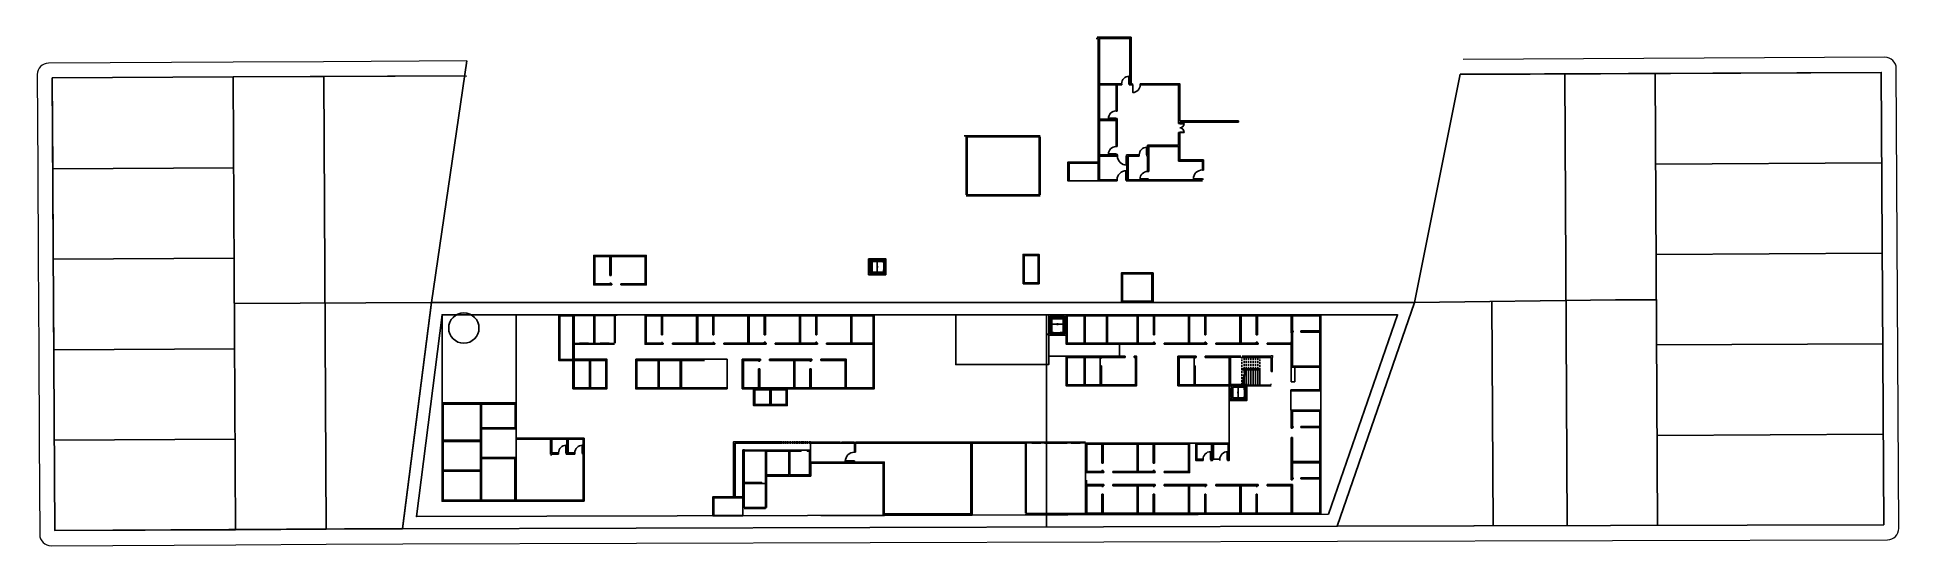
# Model space of a CAD drawing. Header units: centimetres. Extents: x 0 to 1311401, y -389375 to 85618.
# Drawn here: x 640835 to 665453, y -255772 to -249050 of the extents above; entities that cross this region are included whole.
import ezdxf

# ---------------------------------------------------------------- set-up
doc = ezdxf.new("R2010")
doc.units = ezdxf.units.CM
doc.header["$LTSCALE"] = 4
for name, pattern in [('DASHED2', [9.525, 6.35, -3.175]), ('HIDDEN', [9.525, 6.35, -3.175]), ('LTYPE_4', [112.5, 56.25, -56.25]), ('LTYPE_6', [168.75, 112.5, -28.125, 0, -28.125])]:
    doc.linetypes.add(name, pattern=pattern)
for name, color, linetype in [('0.1', 1, 'Continuous'), ('0.2', 2, 'Continuous'), ('0.4', 4, 'Continuous'), ('0.6', 6, 'Continuous'), ('02-CONT', 2, 'Continuous'), ('04', 254, 'Continuous'), ('08', 8, 'Continuous'), ('LIMITE-L', 7, 'Continuous')]:
    doc.layers.add(name, color=color, linetype=linetype)
doc.layers.add('K-ALINHAMENTO', color=10, linetype='Continuous', lineweight=9)
doc.layers.add('P-MEIOFIO', color=171, linetype='Continuous', lineweight=9)

# ---------------------------------------------------------------- blocks, each defined once
blk = doc.blocks.new('1_00e-flat-4')
at = {"color": 1}
blk.add_arc((28, -52), 100, 90, 180, dxfattribs=at)
at = {"layer": '02-CONT'}
blk.add_lwpolyline([(28, -52), (25, -52), (25, 48), (28, 48)], close=True, dxfattribs=at)
blk = doc.blocks.new('1_00')
for p, q in [((-129, 59), (-129, 109)), ((-129, 109), (-126, 109)), ((-129, 59), (-126, 59)), ((-126, 59), (-126, 109)), ((-29, 109), (-32, 109)), ((-32, 59), (-32, 109)), ((-29, 59), (-32, 59)), ((-29, 59), (-29, 109))]:
    blk.add_line(p, q)
at = {"color": 1}
for centre, start, end in [((-129, 59), 0, 90), ((-29, 59), 90, 180)]:
    blk.add_arc(centre, 50, start, end, dxfattribs=at)

msp = doc.modelspace()

# ---------------------------------------------------------------- linework, layer by layer
at = {"color": 1}
msp.add_lwpolyline([(659650.548, -249544.831), (665220.33, -249514.46), (665252.936, -255494.217), (658029.975, -255513.962)], dxfattribs=at)
at = {"color": 1, "ltscale": 0.05}
msp.add_lwpolyline([(656819.345, -253444.977), (656795.184, -253520.465), (656804.375, -253528.274), (656784.354, -253521.875), (656792.453, -253529.01), (656769.691, -253645.218)], dxfattribs=at)
at = {"layer": '0.1'}
for p, q in [((654865.946, -249485.406), (654865.946, -249245.406)), ((654880.946, -249245.406), (654880.946, -249485.406)), ((655520.946, -249665.406), (655520.946, -249680.406)), ((655520.946, -249665.406), (655770.946, -249665.406)), ((655770.946, -249680.406), (655520.946, -249680.406)), ((655770.946, -249665.406), (655770.946, -249680.406)), ((653354.189, -250352.926), (653154.189, -250352.926)), ((653784.189, -250352.926), (653384.189, -250352.926)), ((654014.189, -250352.926), (653814.189, -250352.926)), ((656658.946, -250156.406), (656258.946, -250156.406)), ((656258.946, -250171.406), (656658.946, -250171.406)), ((653154.189, -250367.926), (653354.189, -250367.926)), ((653384.189, -250367.926), (653784.189, -250367.926)), ((653814.189, -250367.926), (654014.189, -250367.926)), ((654865.946, -250695.406), (654865.946, -250625.406)), ((654880.946, -250625.406), (654880.946, -250695.406)), ((655339.946, -250935.406), (655439.946, -250935.406)), ((655439.946, -250950.406), (655339.946, -250950.406)), ((655708.946, -250935.406), (656068.946, -250935.406)), ((656068.946, -250950.406), (655708.946, -250950.406)), ((651844.594, -252010.314), (651844.594, -252110.314)), ((652058.936, -252020.814), (652058.936, -252172.814)), ((648004.19, -253093.927), (648124.19, -253093.927)), ((648004.19, -253108.927), (648194.19, -253108.927)), ((648279.19, -253093.927), (648399.19, -253093.927)), ((648279.19, -253108.927), (648469.19, -253108.927)), ((649659.249, -253308.081), (649354.259, -253308.081)), ((649959.249, -253308.081), (649659.249, -253308.081)), ((649959.249, -253308.081), (649959.249, -253698.081)), ((649659.249, -253323.081), (649354.259, -253323.081)), ((657004.365, -253433.39), (656764.365, -253433.39)), ((657004.365, -253448.39), (656764.365, -253448.39)), ((657419.365, -253413.065), (657419.365, -253604.24)), ((657464.365, -253413.065), (657464.365, -253604.24)), ((656829.365, -253811.857), (656829.365, -253659.857)), ((657464.365, -253604.24), (657419.365, -253604.24)), ((648069.154, -254348.211), (647169.154, -254348.211)), ((648069.154, -254363.211), (647169.154, -254363.211)), ((647779.225, -254349.851), (647699.225, -254349.851)), ((647699.225, -254364.851), (647779.225, -254364.851)), ((647994.225, -254349.851), (647914.225, -254349.851)), ((647914.225, -254364.851), (647994.225, -254364.851)), ((648069.333, -255183.652), (648069.189, -254349.851)), ((650682, -254416.741), (650064, -254416.741)), ((651062, -254506.741), (650167.194, -254506.741)), ((650662, -254416.741), (650662, -254396.741)), ((650682, -254416.741), (650682, -254396.741)), ((650692, -254416.741), (650692, -254396.741)), ((650712, -254416.741), (650692, -254416.741)), ((650712, -254416.741), (650712, -254396.741)), ((650722, -254416.741), (650722, -254396.741)), ((650742, -254416.741), (650722, -254416.741)), ((650742, -254416.741), (650742, -254396.741)), ((650752, -254416.741), (650752, -254396.741)), ((650772, -254416.741), (650752, -254416.741)), ((650772, -254416.741), (650772, -254396.741)), ((650782, -254416.741), (650782, -254396.741)), ((650802, -254416.741), (650782, -254416.741)), ((650802, -254416.741), (650802, -254396.741)), ((650812, -254416.741), (650812, -254396.741)), ((650832, -254416.741), (650812, -254416.741)), ((650832, -254416.741), (650832, -254396.741)), ((650842, -254416.741), (650842, -254396.741)), ((650862, -254416.741), (650842, -254416.741)), ((650862, -254416.741), (650862, -254396.741)), ((650872, -254416.741), (650872, -254396.741)), ((650892, -254416.741), (650872, -254416.741)), ((650892, -254416.741), (650892, -254396.741)), ((650902, -254416.741), (650902, -254396.741)), ((650922, -254416.741), (650902, -254416.741)), ((650922, -254416.741), (650922, -254396.741)), ((650932, -254416.741), (650932, -254396.741)), ((650972, -254416.741), (650932, -254416.741)), ((650952, -254416.741), (650952, -254396.741)), ((650952, -254416.741), (650952, -254396.741)), ((650972, -254416.741), (650972, -254396.741)), ((650982, -254416.741), (650982, -254396.741)), ((651002, -254416.741), (650982, -254416.741)), ((651002, -254416.741), (651002, -254396.741)), ((651012, -254416.741), (651012, -254396.741)), ((651032, -254416.741), (651012, -254416.741)), ((651032, -254416.741), (651032, -254396.741)), ((651042, -254416.741), (651042, -254396.741)), ((651062, -254416.741), (651042, -254416.741)), ((651062, -254416.741), (651062, -254396.741)), ((652397.699, -254401.822), (651656.387, -254401.822)), ((651656.387, -254416.822), (652397.699, -254416.822)), ((652657.699, -254401.822), (652457.699, -254401.822)), ((652457.699, -254416.822), (652657.699, -254416.822)), ((652907.699, -254401.822), (652707.699, -254401.822)), ((652707.699, -254416.822), (652907.699, -254416.822)), ((653157.699, -254401.822), (652957.699, -254401.822)), ((652957.699, -254416.822), (653157.699, -254416.822)), ((653986.865, -254401.822), (654106.865, -254401.822)), ((653986.865, -254416.822), (654106.865, -254416.822)), ((654156.865, -254401.822), (654456.865, -254401.822)), ((654456.865, -254416.822), (654156.865, -254416.822)), ((654506.865, -254401.822), (654626.865, -254401.822)), ((654506.865, -254416.822), (654626.865, -254416.822)), ((656362.365, -254479.565), (656362.365, -254579.565)), ((656377.365, -254579.565), (656377.365, -254479.565)), ((656584.365, -254479.565), (656584.365, -254579.565)), ((656599.365, -254579.565), (656599.365, -254479.565)), ((648054.333, -255183.654), (648054.225, -254559.851)), ((650788.36, -254612.822), (650773.36, -254612.822)), ((646696.725, -255128.652), (646696.725, -254828.652)), ((646711.725, -254828.652), (646711.725, -255128.652)), ((646189.319, -255168.652), (648069.333, -255168.652)), ((646189.32, -255183.652), (648069.333, -255183.652)), ((650167.194, -255285.784), (650167.194, -255355.784)), ((650182.194, -255260.768), (650182.194, -255190.768))]:
    msp.add_line(p, q, dxfattribs=at)
at = {"layer": '0.1', "linetype": 'HIDDEN'}
for p, q in [((656764.365, -253448.39), (656764.365, -253283.39)), ((656794.365, -253433.39), (656794.365, -253283.39)), ((656824.365, -253433.39), (656824.365, -253283.39)), ((656854.365, -253433.39), (656854.365, -253283.39)), ((656884.365, -253433.39), (656884.365, -253283.39)), ((656914.365, -253433.39), (656914.365, -253283.39)), ((656944.365, -253433.39), (656944.365, -253283.39)), ((656974.365, -253433.39), (656974.365, -253283.39)), ((657004.365, -253448.39), (657004.365, -253283.39)), ((656764.365, -253643.39), (656764.365, -253448.39)), ((656794.365, -253525.075), (656794.365, -253448.39))]:
    msp.add_line(p, q, dxfattribs=at)
at = {"layer": '0.1'}
for points in [[(655533.946, -250935.406), (655533.946, -250925.406)], [(647169.32, -255183.652), (647169.154, -252718.211), (646189.154, -252718.211), (646189.32, -255183.652)], [(651519.179, -253683.081), (651889.19, -253683.081), (651889.19, -252733.211)], [(651520.328, -253698.081), (651904.19, -253698.081), (651904.19, -252718.211)], [(651904.19, -252718.211), (651594.19, -252718.211), (651594.19, -253108.211)], [(651889.19, -252733.211), (651609.19, -252733.211), (651609.19, -253108.211)], [(654262.352, -252988.211), (654414.352, -252988.211)], [(648764.259, -253308.081), (648764.259, -253698.081), (648748.11, -253698.081)], [(648749.259, -253308.081), (648749.259, -253683.081)], [(651063.879, -254836.741), (651063.879, -254826.741)]]:
    msp.add_lwpolyline(points, dxfattribs=at)
for points in [[(647919.164, -253698.081), (648369.164, -253698.081), (648369.164, -253308.081), (647919.164, -253308.081)], [(648749.259, -253308.081), (649059.259, -253308.081), (649059.259, -253698.081), (648749.259, -253698.081)], [(649044.259, -253308.081), (649354.259, -253308.081), (649354.259, -253698.081), (649044.259, -253698.081)], [(647934.164, -253683.081), (648354.164, -253683.081), (648354.164, -253323.081), (647934.164, -253323.081)], [(648764.259, -253323.081), (649044.259, -253323.081), (649044.259, -253683.081), (648764.259, -253683.081)], [(649059.259, -253323.081), (649339.259, -253323.081), (649339.259, -253683.081), (649059.259, -253683.081)], [(650309.19, -253698.081), (650539.19, -253698.081), (650539.19, -253920.081), (650309.19, -253920.081)], [(650324.19, -253713.081), (650524.19, -253713.081), (650524.19, -253905.081), (650324.19, -253905.081)], [(650524.19, -253698.081), (650754.19, -253698.081), (650754.19, -253920.081), (650524.19, -253920.081)], [(650539.19, -253713.081), (650739.19, -253713.081), (650739.19, -253905.081), (650539.19, -253905.081)]]:
    msp.add_lwpolyline(points, close=True, dxfattribs=at)
at = {"layer": '0.2', "linetype": 'DASHED2'}
for p, q in [((654871.946, -249485.406), (654871.946, -249245.406)), ((654874.946, -249245.406), (654874.946, -249485.406)), ((655520.946, -249671.406), (655770.946, -249671.406)), ((655770.946, -249674.406), (655520.946, -249674.406)), ((654871.946, -250695.406), (654871.946, -250625.406)), ((654874.946, -250625.406), (654874.946, -250695.406)), ((655339.946, -250941.406), (655439.946, -250941.406)), ((655439.946, -250944.406), (655339.946, -250944.406)), ((655708.946, -250941.406), (656068.946, -250941.406)), ((656068.946, -250944.406), (655708.946, -250944.406)), ((648004.19, -253099.927), (648124.19, -253099.927)), ((648004.19, -253102.927), (648124.19, -253102.927)), ((648279.19, -253099.927), (648399.19, -253099.927)), ((648279.19, -253102.927), (648399.19, -253102.927)), ((647779.225, -254355.851), (647699.225, -254355.851)), ((647699.225, -254358.851), (647779.225, -254358.851)), ((647994.225, -254355.851), (647914.225, -254355.851)), ((647914.225, -254358.851), (647994.225, -254358.851)), ((656368.365, -254479.565), (656368.365, -254579.565)), ((656371.365, -254579.565), (656371.365, -254479.565)), ((656590.365, -254479.565), (656590.365, -254579.565)), ((656593.365, -254579.565), (656593.365, -254479.565)), ((651237, -254671.822), (651597, -254671.822)), ((651597, -254674.822), (651237, -254674.822)), ((646702.725, -255128.652), (646702.725, -254828.652)), ((646705.725, -254828.652), (646705.725, -255128.652)), ((650173.194, -255190.768), (650173.194, -255260.768)), ((650176.194, -255260.768), (650176.194, -255190.768))]:
    msp.add_line(p, q, dxfattribs=at)
at = {"layer": '0.2'}
for p, q in [((653354.189, -250358.926), (653154.189, -250358.926)), ((653154.189, -250361.926), (653354.189, -250361.926)), ((654014.189, -250358.926), (653814.189, -250358.926)), ((653814.189, -250361.926), (654014.189, -250361.926)), ((654480.946, -250948.406), (654865.946, -250948.406)), ((654480.946, -250950.406), (654865.946, -250950.406)), ((656794.365, -253643.39), (656794.365, -253525.075)), ((656824.365, -253643.39), (656824.365, -253448.39)), ((656854.365, -253643.39), (656854.365, -253448.39)), ((656884.365, -253643.39), (656884.365, -253448.39)), ((656914.365, -253643.39), (656914.365, -253448.39)), ((656944.365, -253643.39), (656944.365, -253448.39)), ((656974.365, -253643.39), (656974.365, -253448.39)), ((657004.365, -253643.39), (657004.365, -253448.39)), ((652657.699, -254407.822), (652457.699, -254407.822)), ((652457.699, -254410.822), (652657.699, -254410.822)), ((652907.699, -254407.822), (652707.699, -254407.822)), ((652707.699, -254410.822), (652907.699, -254410.822)), ((653157.699, -254407.822), (652957.699, -254407.822)), ((652957.699, -254410.822), (653157.699, -254410.822)), ((653986.865, -254407.822), (654106.865, -254407.822)), ((653986.865, -254410.822), (654106.865, -254410.822)), ((654506.865, -254407.822), (654626.865, -254407.822)), ((654506.865, -254410.822), (654626.865, -254410.822)), ((649782.194, -255373.784), (650167.194, -255373.784)), ((649782.194, -255375.784), (650167.194, -255375.784))]:
    msp.add_line(p, q, dxfattribs=at)
for points in [[(653384.189, -250362.926), (653484.189, -250362.926), (653484.189, -250357.926), (653384.189, -250357.926)], [(653484.189, -250357.926), (653584.189, -250357.926), (653584.189, -250352.926), (653484.189, -250352.926)], [(653684.189, -250357.926), (653584.189, -250357.926), (653584.189, -250352.926), (653684.189, -250352.926)], [(653784.189, -250362.926), (653684.189, -250362.926), (653684.189, -250357.926), (653784.189, -250357.926)], [(656258.946, -250166.406), (656358.946, -250166.406), (656358.946, -250161.406), (656258.946, -250161.406)], [(656358.946, -250161.406), (656458.946, -250161.406), (656458.946, -250156.406), (656358.946, -250156.406)], [(656558.946, -250161.406), (656458.946, -250161.406), (656458.946, -250156.406), (656558.946, -250156.406)], [(656658.946, -250166.406), (656558.946, -250166.406), (656558.946, -250161.406), (656658.946, -250161.406)], [(652097.699, -254406.822), (652197.699, -254406.822), (652197.699, -254401.822), (652097.699, -254401.822)], [(652297.699, -254406.822), (652197.699, -254406.822), (652197.699, -254401.822), (652297.699, -254401.822)], [(652397.699, -254411.822), (652297.699, -254411.822), (652297.699, -254406.822), (652397.699, -254406.822)], [(654156.865, -254411.822), (654231.865, -254411.822), (654231.865, -254406.822), (654156.865, -254406.822)], [(654231.865, -254406.822), (654306.865, -254406.822), (654306.865, -254401.822), (654231.865, -254401.822)], [(654381.865, -254406.822), (654306.865, -254406.822), (654306.865, -254401.822), (654381.865, -254401.822)], [(654456.865, -254411.822), (654381.865, -254411.822), (654381.865, -254406.822), (654456.865, -254406.822)]]:
    msp.add_lwpolyline(points, close=True, dxfattribs=at)
at = {"layer": '0.4'}
for p, q in [((654183.167, -255524.478, 77040.339), (654183.167, -252718.211)), ((651594.19, -253093.211), (651889.19, -253093.211)), ((651594.19, -253108.211), (651889.19, -253108.211)), ((654441.852, -253268.39), (654211.852, -253268.39)), ((655146.046, -253108.569), (655146.046, -253268.39)), ((648136.664, -253323.081), (648136.664, -253683.081)), ((648151.664, -253323.081), (648151.664, -253683.081)), ((649354.259, -253683.081), (649959.249, -253683.081)), ((649354.259, -253698.081), (649959.249, -253698.081)), ((656599.365, -253658.39), (656599.365, -254414.565)), ((657414.111, -253709.24), (657414.111, -253979.565)), ((653197.699, -254401.822), (653899.365, -254401.822)), ((653197.699, -254416.822), (653899.365, -254416.822)), ((655579.365, -254414.565), (654714.365, -254414.565)), ((654714.365, -254414.565), (654714.365, -254442.969)), ((656599.365, -254414.565), (656074.365, -254414.565))]:
    msp.add_line(p, q, dxfattribs=at)
for points in [[(653871.776, -252310.058), (653871.776, -251922.189), (654084.58, -251922.189), (654084.58, -252310.058)], [(653886.776, -252295.058), (653886.776, -251937.189), (654069.58, -251937.189), (654069.58, -252295.058)], [(655171.521, -252555.053), (655171.521, -252164.874), (655591.491, -252164.874), (655591.491, -252555.053)], [(655186.521, -252540.053), (655186.521, -252179.874), (655576.491, -252179.874), (655576.491, -252540.053)], [(647731.164, -252718.927), (647731.164, -253323.132), (647934.164, -253323.132), (647934.164, -252718.927)], [(647746.164, -252733.927), (647746.164, -253308.132), (647919.164, -253308.132), (647919.164, -252733.927)], [(654211.852, -252718.208), (652981.852, -252718.208), (652981.852, -253378.208), (654211.852, -253378.208)], [(654693.324, -253108.498), (654693.324, -252718.211), (654441.852, -252718.211), (654441.852, -253108.498)], [(654678.324, -253093.498), (654678.324, -252733.211), (654456.852, -252733.211), (654456.852, -253093.498)], [(654990.053, -253108.498), (654990.053, -252718.211), (654678.324, -252718.211), (654678.324, -253108.498)], [(654975.053, -253093.498), (654975.053, -252733.211), (654693.324, -252733.211), (654693.324, -253093.498)], [(654975.053, -253108.569), (654975.053, -252718.39), (655395.023, -252718.39), (655395.023, -253108.569)], [(654990.053, -253093.569), (654990.053, -252733.39), (655380.023, -252733.39), (655380.023, -253093.569)], [(654693.324, -253658.677), (654693.324, -253268.39), (654441.852, -253268.39), (654441.852, -253658.677)], [(654678.324, -253643.677), (654678.324, -253283.39), (654456.852, -253283.39), (654456.852, -253643.677)], [(646189.293, -253883.652), (646711.699, -253883.652), (646711.699, -254393.652), (646189.293, -254393.652)], [(646204.293, -253898.652), (646696.699, -253898.652), (646696.699, -254378.652), (646204.293, -254378.652)], [(646696.919, -253883.652), (647169.233, -253883.652), (647169.233, -254228.652), (646696.919, -254228.652)], [(646711.919, -253898.652), (647154.233, -253898.652), (647154.233, -254213.652), (646711.919, -254213.652)], [(646189.293, -254378.652), (646711.699, -254378.652), (646711.699, -254788.652), (646189.293, -254788.652)], [(646204.293, -254393.652), (646696.699, -254393.652), (646696.699, -254773.652), (646204.293, -254773.652)], [(646696.725, -255183.652), (647166.725, -255183.652), (647166.725, -254603.652), (646696.725, -254603.652)], [(646711.725, -255168.652), (647151.725, -255168.652), (647151.725, -254618.652), (646711.725, -254618.652)]]:
    msp.add_lwpolyline(points, close=True, dxfattribs=at)
msp.add_circle((646476.369, -252894.683), 200.338, dxfattribs=at)
at = {"layer": '0.6'}
for p, q in [((654865.946, -249065.406), (654837.013, -249065.406)), ((654865.946, -249050.406), (654852.013, -249050.406)), ((654880.946, -249245.406), (654865.946, -249245.406)), ((654880.946, -249485.406), (654865.946, -249485.406)), ((655175.946, -249665.406), (655175.946, -249680.406)), ((655275.946, -249665.406), (655275.946, -249680.406)), ((655320.946, -249665.406), (655320.946, -249680.406)), ((655420.946, -249665.406), (655420.946, -249680.406)), ((655100.946, -250025.406), (655115.946, -250025.406)), ((653154.189, -250367.926), (653154.189, -250352.926)), ((653354.189, -250367.926), (653354.189, -250352.926)), ((653384.189, -250367.926), (653384.189, -250352.926)), ((653784.189, -250367.926), (653784.189, -250352.926)), ((653814.189, -250367.926), (653814.189, -250352.926)), ((654014.189, -250367.926), (654014.189, -250352.926)), ((655100.946, -250125.406), (655115.946, -250125.406)), ((655943.946, -250189.441), (655928.946, -250189.441)), ((655943.946, -250309.441), (655928.946, -250309.441)), ((656258.946, -250171.406), (656258.946, -250156.406)), ((656658.946, -250171.406), (656658.946, -250156.406)), ((656718.946, -250171.406), (656718.946, -250156.406)), ((655100.946, -250495.406), (655115.946, -250495.406)), ((655100.946, -250595.406), (655115.946, -250595.406)), ((655120.946, -250605.406), (655120.946, -250620.406)), ((655240.946, -250620.406), (655240.946, -250605.406)), ((655408.946, -250605.406), (655408.946, -250620.406)), ((655508.946, -250605.406), (655508.946, -250620.406)), ((654880.946, -250625.406), (654865.946, -250625.406)), ((654880.946, -250695.406), (654865.946, -250695.406)), ((655518.946, -250825.406), (655533.946, -250825.406)), ((655943.946, -250686.406), (655928.946, -250686.406)), ((656243.946, -250671.406), (656258.946, -250671.406)), ((656243.946, -250805.406), (656258.946, -250805.406)), ((654480.946, -250935.406), (654480.946, -250950.406)), ((654865.946, -250935.406), (654865.946, -250950.406)), ((655115.946, -250935.406), (655115.946, -250950.406)), ((655235.946, -250935.406), (655235.946, -250950.406)), ((655339.946, -250935.406), (655339.946, -250950.406)), ((655439.946, -250935.406), (655439.946, -250950.406)), ((655518.946, -250925.406), (655533.946, -250925.406)), ((655708.946, -250935.406), (655708.946, -250950.406)), ((656068.946, -250935.406), (656068.946, -250950.406)), ((656243.946, -250925.406), (656258.946, -250925.406)), ((648409.19, -252199.433), (648424.19, -252199.433)), ((648409.19, -252299.433), (648424.19, -252299.433)), ((648434.19, -252309.433), (648434.19, -252324.433)), ((648554.19, -252309.433), (648554.19, -252324.433)), ((652043.936, -252175.314), (651863.936, -252175.314)), ((648494.19, -252733.927), (648494.19, -252718.927)), ((649089.19, -252983.748), (649104.19, -252983.748)), ((649769.19, -252983.569), (649784.19, -252983.569)), ((650449.19, -252983.39), (650464.19, -252983.39)), ((651129.19, -252983.211), (651144.19, -252983.211)), ((655595.023, -252983.39), (655610.023, -252983.39)), ((656275.023, -252983.39), (656290.023, -252983.39)), ((656955.023, -252983.39), (656970.023, -252983.39)), ((657434.444, -252958.39), (657419.444, -252958.39)), ((657444.444, -252933.39), (657444.444, -252948.39)), ((657544.444, -252933.39), (657544.444, -252948.39)), ((649089.19, -253083.748), (649104.19, -253083.748)), ((649114.19, -253093.748), (649114.19, -253108.748)), ((649234.19, -253093.748), (649234.19, -253108.748)), ((649769.19, -253083.569), (649784.19, -253083.569)), ((649794.19, -253093.569), (649794.19, -253108.569)), ((649914.19, -253093.569), (649914.19, -253108.569)), ((650399.179, -253323.081), (650399.179, -253308.081)), ((650449.19, -253083.39), (650464.19, -253083.39)), ((650474.19, -253093.39), (650474.19, -253108.39)), ((650519.179, -253323.081), (650519.179, -253308.081)), ((650594.19, -253093.39), (650594.19, -253108.39)), ((651079.179, -253323.081), (651079.179, -253308.081)), ((651129.19, -253083.211), (651144.19, -253083.211)), ((651154.19, -253093.211), (651154.19, -253108.211)), ((651199.179, -253323.081), (651199.179, -253308.081)), ((651274.19, -253093.211), (651274.19, -253108.211)), ((654893.324, -253293.39), (654908.324, -253293.39)), ((655220.284, -253283.39), (655220.284, -253268.39)), ((655340.284, -253283.39), (655340.284, -253268.39)), ((655595.023, -253083.39), (655610.023, -253083.39)), ((655620.023, -253093.39), (655620.023, -253108.39)), ((655740.023, -253093.39), (655740.023, -253108.39)), ((656134.365, -253293.39), (656149.365, -253293.39)), ((656159.365, -253283.39), (656159.365, -253268.39)), ((656275.023, -253083.39), (656290.023, -253083.39)), ((656279.365, -253283.39), (656279.365, -253268.39)), ((656300.023, -253093.39), (656300.023, -253108.39)), ((656420.023, -253093.39), (656420.023, -253108.39)), ((656955.023, -253083.39), (656970.023, -253083.39)), ((656980.023, -253093.39), (656980.023, -253108.39)), ((657100.023, -253093.39), (657100.023, -253108.39)), ((657434.444, -253078.39), (657419.444, -253078.39)), ((650374.179, -253333.081), (650389.179, -253333.081)), ((650374.179, -253433.081), (650389.179, -253433.081)), ((651054.179, -253333.081), (651069.179, -253333.081)), ((651054.179, -253433.081), (651069.179, -253433.081)), ((654893.324, -253393.39), (654908.324, -253393.39)), ((656134.365, -253393.39), (656149.365, -253393.39)), ((656814.365, -253657.357), (656634.365, -253657.357)), ((657434.365, -254219.565), (657419.365, -254219.565)), ((657444.365, -254194.565), (657444.365, -254209.565)), ((657544.365, -254194.565), (657544.365, -254209.565)), ((647699.225, -254364.851), (647699.225, -254349.851)), ((647729.225, -254544.851), (647729.225, -254559.851)), ((647779.225, -254364.851), (647779.225, -254349.851)), ((647829.225, -254544.851), (647829.225, -254559.851)), ((647914.225, -254364.851), (647914.225, -254349.851)), ((647944.225, -254544.851), (647944.225, -254559.851)), ((647994.225, -254364.851), (647994.225, -254349.851)), ((648044.225, -254544.851), (648044.225, -254559.851)), ((650937, -254506.741), (650937, -254521.741)), ((651017.613, -254506.741), (651017.613, -254521.741)), ((651037, -254506.741), (651037, -254521.741)), ((651472, -254416.822), (651457, -254416.822)), ((651641.387, -254535.822), (651656.387, -254535.822)), ((652397.699, -254416.822), (652397.699, -254401.822)), ((652457.699, -254416.822), (652457.699, -254401.822)), ((652657.699, -254416.822), (652657.699, -254401.822)), ((652707.699, -254416.822), (652707.699, -254401.822)), ((652907.699, -254416.822), (652907.699, -254401.822)), ((652957.699, -254416.822), (652957.699, -254401.822)), ((656584.365, -254479.565), (656599.365, -254479.565)), ((657434.365, -254339.565), (657419.365, -254339.565)), ((646686.725, -254788.652), (646686.725, -254773.652)), ((646686.725, -254788.652), (646686.725, -254773.652)), ((647624.225, -254569.851), (647639.225, -254569.851)), ((650464, -254726.741), (650479, -254726.741)), ((650774, -254726.741), (650789, -254726.741)), ((651047, -254680.822), (651062, -254680.822)), ((651237, -254665.822), (651237, -254680.822)), ((654914.365, -254679.565), (654929.365, -254679.565)), ((654914.365, -254779.565), (654929.365, -254779.565)), ((654939.365, -254789.565), (654939.365, -254804.565)), ((655059.365, -254789.565), (655059.365, -254804.565)), ((655594.365, -254679.565), (655609.365, -254679.565)), ((655594.365, -254779.565), (655609.365, -254779.565)), ((655619.365, -254789.565), (655619.365, -254804.565)), ((655739.365, -254789.565), (655739.365, -254804.565)), ((656252.365, -254629.565), (656252.365, -254644.565)), ((656362.365, -254579.565), (656377.365, -254579.565)), ((656474.365, -254629.565), (656474.365, -254644.565)), ((656574.365, -254629.565), (656574.365, -254644.565)), ((656584.365, -254579.565), (656599.365, -254579.565)), ((646696.725, -254828.652), (646711.725, -254828.652)), ((650180.388, -254933.822), (650180.388, -254948.822)), ((650180.388, -254948.822), (650180.388, -254933.822)), ((650417.194, -254950.768), (650417.194, -254935.768)), ((650775.879, -254836.741), (650775.879, -254851.741)), ((650869.879, -254836.741), (650869.879, -254851.741)), ((650869.879, -254836.741), (650869.879, -254851.741)), ((651048.879, -254826.741), (651063.879, -254826.741)), ((654914.365, -254989.565), (654929.365, -254989.565)), ((654939.365, -254979.565), (654939.365, -254964.565)), ((655059.365, -254979.565), (655059.365, -254964.565)), ((655594.365, -254989.565), (655609.365, -254989.565)), ((655619.365, -254979.565), (655619.365, -254964.565)), ((655739.365, -254979.565), (655739.365, -254964.565)), ((656274.365, -254989.565), (656289.365, -254989.565)), ((656299.365, -254979.565), (656299.365, -254964.565)), ((656419.365, -254979.565), (656419.365, -254964.565)), ((656954.365, -254989.565), (656969.365, -254989.565)), ((656979.365, -254979.565), (656979.365, -254964.565)), ((657099.365, -254979.565), (657099.365, -254964.565)), ((657434.365, -254899.565), (657419.365, -254899.565)), ((657434.365, -255019.565), (657419.365, -255019.565)), ((657444.365, -254874.565), (657444.365, -254889.565)), ((657544.365, -254874.565), (657544.365, -254889.565)), ((646696.725, -255128.652), (646711.725, -255128.652)), ((650182.194, -255190.768), (650167.194, -255190.768)), ((650182.194, -255260.768), (650167.194, -255260.768)), ((654914.365, -255089.565), (654929.365, -255089.565)), ((655594.365, -255089.565), (655609.365, -255089.565)), ((656274.365, -255089.565), (656289.365, -255089.565)), ((656954.365, -255089.565), (656969.365, -255089.565)), ((649782.194, -255360.784), (649782.194, -255375.784))]:
    msp.add_line(p, q, dxfattribs=at)
at = {"layer": '0.6', "lineweight": 9}
for p, q in [((648004.19, -253093.927), (648004.19, -253108.927)), ((648124.19, -253093.927), (648124.19, -253108.927)), ((648279.19, -253093.927), (648279.19, -253108.927)), ((648399.19, -253093.927), (648399.19, -253108.927)), ((657154.365, -253258.39), (657169.365, -253258.39)), ((657154.365, -253468.39), (657169.365, -253468.39)), ((656814.365, -253632.357), (656829.365, -253632.357)), ((653986.865, -254416.822), (653986.865, -254401.822)), ((654106.865, -254416.822), (654106.865, -254401.822)), ((654156.865, -254416.822), (654156.865, -254401.822)), ((654456.865, -254416.822), (654456.865, -254401.822)), ((654506.865, -254416.822), (654506.865, -254401.822)), ((654626.865, -254416.822), (654626.865, -254401.822)), ((654714.365, -254934.529), (654699.365, -254934.529)), ((654714.365, -254934.529), (654699.365, -254934.529))]:
    msp.add_line(p, q, dxfattribs=at)
at = {"layer": '0.6'}
for points in [[(655300.946, -249665.406), (655300.946, -249050.406), (654865.946, -249050.406)], [(654865.946, -249065.406), (654865.946, -249271.552)], [(655275.946, -249665.406), (655285.946, -249665.406), (655285.946, -249065.406), (654880.946, -249065.406), (654880.946, -249245.406)], [(654865.946, -249485.406), (654865.946, -249680.406)], [(654880.946, -249485.406), (654880.946, -249665.406), (655175.946, -249665.406)], [(654865.946, -249665.406), (654865.946, -250150.406)], [(655115.946, -249665.406), (654880.946, -249665.406)], [(654880.946, -249680.406), (655100.946, -249680.406)], [(655100.946, -250025.406), (655100.946, -249680.406), (654880.946, -249680.406), (654880.946, -250135.406), (655100.946, -250135.406), (655100.946, -250125.406)], [(655115.946, -249680.406), (655175.946, -249680.406)], [(655115.946, -250025.406), (655115.946, -249680.406)], [(655275.946, -249680.406), (655300.946, -249680.406)], [(655320.946, -249665.406), (655300.946, -249665.406)], [(655320.946, -249680.406), (655300.946, -249680.406)], [(655520.946, -249665.406), (655420.946, -249665.406)], [(655520.946, -249680.406), (655420.946, -249680.406)], [(655943.946, -250156.406), (655943.946, -249665.406), (655770.946, -249665.406)], [(655928.946, -250189.441), (655928.946, -249680.406), (655770.946, -249680.406)], [(653134.19, -250352.922), (653094.19, -250352.922)], [(653154.189, -250352.926), (653119.19, -250352.922)], [(653384.189, -250352.926), (653354.189, -250352.926)], [(653814.189, -250352.926), (653784.189, -250352.926)], [(654099.189, -250352.926), (654014.189, -250352.926)], [(654865.946, -250135.406), (654865.946, -250135.406), (654865.946, -250620.406)], [(655100.946, -250135.406), (654880.946, -250135.406)], [(654880.946, -250150.406), (655100.946, -250150.406)], [(655100.946, -250495.406), (655100.946, -250150.406), (654880.946, -250150.406), (654880.946, -250605.406), (655100.946, -250605.406), (655100.946, -250595.406)], [(655115.946, -250150.406), (655115.946, -250150.406), (655115.946, -250125.406)], [(655115.946, -250495.406), (655115.946, -250135.406)], [(655928.946, -250477.568), (655928.946, -250309.441)], [(656258.946, -250156.406), (655943.946, -250156.406)], [(655943.946, -250189.441), (655943.946, -250171.406)], [(656243.946, -250171.406), (655943.946, -250171.406)], [(655943.946, -250477.568), (655943.946, -250309.441)], [(656258.946, -250171.406), (656243.946, -250171.406)], [(656718.946, -250156.406), (656658.946, -250156.406)], [(656718.946, -250171.406), (656658.946, -250171.406)], [(653119.19, -250367.922), (653119.19, -251131.922)], [(653134.19, -251131.922), (653134.19, -250367.922)], [(653154.189, -250367.926), (653134.19, -250367.922), (653134.19, -251131.922), (654084.189, -251131.926), (654084.189, -250367.926), (654014.189, -250367.926)], [(653384.189, -250367.926), (653354.189, -250367.926)], [(653814.189, -250367.926), (653784.189, -250367.926)], [(654084.189, -250367.926), (654084.189, -251131.926)], [(654099.189, -251131.926), (654099.189, -250367.926)], [(654865.946, -250605.406), (654865.946, -250625.406)], [(655100.946, -250605.406), (654880.946, -250605.406)], [(655115.946, -250605.406), (655115.946, -250595.406)], [(655120.946, -250605.406), (655115.946, -250605.406)], [(655260.946, -250605.406), (655240.946, -250605.406)], [(655408.946, -250605.406), (655245.946, -250605.406)], [(655518.946, -250605.406), (655508.946, -250605.406)], [(655928.946, -250477.568), (655518.946, -250477.568), (655518.946, -250605.406)], [(655928.946, -250686.406), (655928.946, -250492.568), (655533.946, -250492.568), (655533.946, -250825.406)], [(655533.946, -250825.406), (655533.946, -250605.406)], [(655943.946, -250671.406), (655943.946, -250477.568)], [(655943.946, -250477.568), (655943.946, -250671.406), (656243.946, -250671.406)], [(654865.946, -250700.406), (654465.946, -250700.406), (654465.946, -250950.406), (654480.946, -250950.406)], [(654865.946, -250935.406), (654865.946, -250715.406), (654480.946, -250715.406), (654480.946, -250935.406)], [(654865.946, -250695.406), (654865.946, -250700.406)], [(654865.946, -250715.406), (654865.946, -250935.406)], [(655120.946, -250620.406), (654880.946, -250620.406), (654880.946, -250625.406)], [(654880.946, -250695.406), (654880.946, -250700.406)], [(654880.946, -250700.406), (654880.946, -250935.406), (655115.946, -250935.406)], [(655235.946, -250935.406), (655245.946, -250935.406), (655245.946, -250620.406), (655240.946, -250620.406)], [(655260.946, -250935.406), (655260.946, -250620.406)], [(655408.946, -250620.406), (655260.946, -250620.406)], [(655518.946, -250825.406), (655518.946, -250620.406), (655508.946, -250620.406)], [(655518.946, -250620.406), (655518.946, -250825.406)], [(655943.946, -250686.406), (656243.946, -250686.406)], [(656243.946, -250686.406), (656243.946, -250805.406)], [(656258.946, -250671.406), (656258.946, -250805.406)], [(654865.946, -250950.406), (655115.946, -250950.406)], [(654865.946, -250950.406), (654880.946, -250950.406)], [(655235.946, -250950.406), (655260.946, -250950.406)], [(655245.946, -250950.406), (655339.946, -250950.406)], [(655260.946, -250935.406), (655339.946, -250935.406)], [(655439.946, -250935.406), (655518.946, -250935.406), (655518.946, -250925.406)], [(655439.946, -250950.406), (655533.946, -250950.406)], [(655518.946, -250925.406), (655518.946, -250935.406)], [(655518.946, -250950.406), (655708.946, -250950.406)], [(655533.946, -250925.406), (655533.946, -250935.406)], [(655533.946, -250935.406), (655708.946, -250935.406)], [(656068.946, -250935.406), (656243.946, -250935.406)], [(656068.946, -250950.406), (656243.946, -250950.406)], [(656243.946, -250925.406), (656243.946, -250935.406)], [(653119.19, -251146.922), (654099.189, -251146.926)], [(648409.19, -252324.433), (648194.19, -252324.433), (648194.19, -251934.433), (648409.19, -251934.433)], [(648409.19, -252309.433), (648209.19, -252309.433), (648209.19, -251949.433), (648409.19, -251949.433)], [(648554.19, -252324.433), (648889.19, -252324.433), (648889.19, -251934.433), (648409.19, -251934.433), (648409.19, -252199.433)], [(648554.19, -252309.433), (648874.19, -252309.433), (648874.19, -251949.433), (648424.19, -251949.433), (648424.19, -252199.433)], [(652058.936, -252190.314), (651828.936, -252190.314), (651828.936, -251980.314), (652058.936, -251980.314), (652058.936, -252020.814)], [(651828.936, -251980.314), (652058.936, -251980.314), (652058.936, -252020.814)], [(651843.936, -251995.314), (651843.936, -252175.314)], [(651843.936, -252014.914), (651843.936, -251995.314), (652043.936, -251995.314), (652043.936, -252020.814)], [(648409.19, -252299.433), (648409.19, -252324.433), (648434.19, -252324.433)], [(648424.19, -252299.433), (648424.19, -252309.433), (648434.19, -252309.433)], [(652043.936, -252172.814), (652043.936, -252175.314), (651843.936, -252175.314)], [(651883.536, -252175.314), (651888.536, -252175.314)], [(652058.936, -252172.814), (652058.936, -252190.314)], [(648469.19, -252718.927), (648494.19, -252718.927)], [(648469.19, -253093.927), (648469.19, -252733.927)], [(649089.19, -253108.748), (648874.19, -253108.748), (648874.19, -252718.748), (649089.19, -252718.748)], [(649089.19, -253093.748), (648889.19, -253093.748), (648889.19, -252733.748), (649089.19, -252733.748)], [(649234.19, -253108.748), (649569.19, -253108.748), (649569.19, -252718.748), (649089.19, -252718.748), (649089.19, -252983.748)], [(649234.19, -253093.748), (649554.19, -253093.748), (649554.19, -252733.748), (649104.19, -252733.748), (649104.19, -252983.748)], [(649769.19, -253108.569), (649554.19, -253108.569), (649554.19, -252718.569), (649769.19, -252718.569)], [(649769.19, -253093.569), (649569.19, -253093.569), (649569.19, -252733.569), (649769.19, -252733.569)], [(649914.19, -253108.569), (650249.19, -253108.569), (650249.19, -252718.569), (649769.19, -252718.569), (649769.19, -252983.569)], [(649914.19, -253093.569), (650234.19, -253093.569), (650234.19, -252733.569), (649784.19, -252733.569), (649784.19, -252983.569)], [(650449.19, -253108.39), (650234.19, -253108.39), (650234.19, -252718.39), (650449.19, -252718.39)], [(650449.19, -253093.39), (650249.19, -253093.39), (650249.19, -252733.39), (650449.19, -252733.39)], [(650594.19, -253108.39), (650929.19, -253108.39), (650929.19, -252718.39), (650449.19, -252718.39), (650449.19, -252983.39)], [(650594.19, -253093.39), (650914.19, -253093.39), (650914.19, -252733.39), (650464.19, -252733.39), (650464.19, -252983.39)], [(651129.19, -253108.211), (650914.19, -253108.211), (650914.19, -252718.211), (651129.19, -252718.211)], [(651129.19, -253093.211), (650929.19, -253093.211), (650929.19, -252733.211), (651129.19, -252733.211)], [(651274.19, -253108.211), (651609.19, -253108.211), (651609.19, -252718.211), (651129.19, -252718.211), (651129.19, -252983.211)], [(651274.19, -253093.211), (651594.19, -253093.211), (651594.19, -252733.211), (651144.19, -252733.211), (651144.19, -252983.211)], [(654204.352, -252968.211), (654211.852, -252968.211), (654211.852, -252738.211)], [(654414.352, -252988.211), (654441.852, -252988.211), (654441.852, -252718.211), (654211.852, -252718.211)], [(654231.852, -252968.211), (654231.852, -252738.211)], [(654421.852, -252738.211), (654231.852, -252738.211), (654231.852, -252968.211), (654262.352, -252968.211)], [(654414.352, -252968.211), (654421.852, -252968.211), (654421.852, -252738.211)], [(655595.023, -253108.39), (655380.023, -253108.39), (655380.023, -252718.39), (655595.023, -252718.39)], [(655595.023, -253093.39), (655395.023, -253093.39), (655395.023, -252733.39), (655595.023, -252733.39)], [(655740.023, -253108.39), (656075.023, -253108.39), (656075.023, -252718.39), (655595.023, -252718.39), (655595.023, -252983.39)], [(655740.023, -253093.39), (656060.023, -253093.39), (656060.023, -252733.39), (655610.023, -252733.39), (655610.023, -252983.39)], [(656275.023, -253108.39), (656060.023, -253108.39), (656060.023, -252718.39), (656275.023, -252718.39)], [(656275.023, -253093.39), (656075.023, -253093.39), (656075.023, -252733.39), (656275.023, -252733.39)], [(656420.023, -253108.39), (656755.023, -253108.39), (656755.023, -252718.39), (656275.023, -252718.39), (656275.023, -252983.39)], [(656420.023, -253093.39), (656740.023, -253093.39), (656740.023, -252733.39), (656290.023, -252733.39), (656290.023, -252983.39)], [(656955.023, -253108.39), (656740.023, -253108.39), (656740.023, -252718.39), (656955.023, -252718.39)], [(656955.023, -253093.39), (656755.023, -253093.39), (656755.023, -252733.39), (656955.023, -252733.39)], [(657100.023, -253108.39), (657435.023, -253108.39), (657435.023, -252718.39), (656955.023, -252718.39), (656955.023, -252983.39)], [(657100.023, -253093.39), (657420.023, -253093.39), (657420.023, -252733.39), (656970.023, -252733.39), (656970.023, -252983.39)], [(657419.444, -252933.39), (657419.444, -252718.39), (657809.444, -252718.39), (657809.444, -252933.39)], [(657434.444, -252933.39), (657434.444, -252733.39), (657794.444, -252733.39), (657794.444, -252933.39)], [(654204.352, -252988.211), (654231.852, -252988.211)], [(654211.852, -252988.211), (654262.352, -252988.211)], [(657444.444, -252933.39), (657419.444, -252933.39), (657419.444, -252958.39)], [(657419.444, -253078.39), (657419.444, -253413.39), (657809.444, -253413.39), (657809.444, -252933.39), (657544.444, -252933.39)], [(657444.444, -252948.39), (657434.444, -252948.39), (657434.444, -252958.39)], [(657434.444, -253078.39), (657434.444, -253398.39), (657794.444, -253398.39), (657794.444, -252948.39), (657544.444, -252948.39)], [(649089.19, -253083.748), (649089.19, -253108.748), (649114.19, -253108.748)], [(649104.19, -253083.748), (649104.19, -253093.748), (649114.19, -253093.748)], [(649769.19, -253083.569), (649769.19, -253108.569), (649794.19, -253108.569)], [(649784.19, -253083.569), (649784.19, -253093.569), (649794.19, -253093.569)], [(650374.179, -253308.081), (650159.179, -253308.081), (650159.179, -253698.081), (650374.179, -253698.081)], [(650374.179, -253333.081), (650374.179, -253308.081), (650399.179, -253308.081)], [(650519.179, -253308.081), (650854.179, -253308.081), (650854.179, -253698.081), (650374.179, -253698.081), (650374.179, -253433.081)], [(650449.19, -253083.39), (650449.19, -253108.39), (650474.19, -253108.39)], [(650464.19, -253083.39), (650464.19, -253093.39), (650474.19, -253093.39)], [(651054.179, -253308.081), (650839.179, -253308.081), (650839.179, -253698.081), (651054.179, -253698.081)], [(651054.179, -253333.081), (651054.179, -253308.081), (651079.179, -253308.081)], [(651199.179, -253308.081), (651534.179, -253308.081), (651534.179, -253698.081), (651054.179, -253698.081), (651054.179, -253433.081)], [(651129.19, -253083.211), (651129.19, -253108.211), (651154.19, -253108.211)], [(651144.19, -253083.211), (651144.19, -253093.211), (651154.19, -253093.211)], [(654893.324, -253268.39), (654678.324, -253268.39), (654678.324, -253658.39), (654893.324, -253658.39)], [(654893.324, -253283.39), (654693.324, -253283.39), (654693.324, -253643.39), (654893.324, -253643.39)], [(654893.324, -253293.39), (654893.324, -253268.39), (655220.284, -253268.39)], [(655340.284, -253268.39), (655373.324, -253268.39), (655373.324, -253658.39), (654893.324, -253658.39), (654893.324, -253293.39)], [(654908.324, -253293.39), (654908.324, -253283.39), (655220.284, -253283.39)], [(655340.284, -253283.39), (655358.324, -253283.39), (655358.324, -253643.39), (654908.324, -253643.39), (654908.324, -253393.39)], [(655595.023, -253083.39), (655595.023, -253108.39), (655620.023, -253108.39)], [(655610.023, -253083.39), (655610.023, -253093.39), (655620.023, -253093.39)], [(656134.365, -253268.39), (655919.365, -253268.39), (655919.365, -253658.39), (656134.365, -253658.39)], [(656134.365, -253283.39), (655934.365, -253283.39), (655934.365, -253643.39), (656134.365, -253643.39)], [(656134.365, -253293.39), (656134.365, -253268.39), (656159.365, -253268.39)], [(656279.365, -253268.39), (656614.365, -253268.39), (656614.365, -253658.39), (656134.365, -253658.39), (656134.365, -253293.39)], [(656149.365, -253293.39), (656149.365, -253283.39), (656159.365, -253283.39)], [(656279.365, -253283.39), (656599.365, -253283.39), (656599.365, -253643.39), (656149.365, -253643.39), (656149.365, -253393.39)], [(656275.023, -253083.39), (656275.023, -253108.39), (656300.023, -253108.39)], [(656290.023, -253083.39), (656290.023, -253093.39), (656300.023, -253093.39)], [(656752.365, -253283.39), (657154.365, -253283.39)], [(656955.023, -253083.39), (656955.023, -253108.39), (656980.023, -253108.39)], [(656970.023, -253083.39), (656970.023, -253093.39), (656980.023, -253093.39)], [(657169.365, -253283.39), (657169.365, -253258.39)], [(650374.179, -253323.081), (650174.179, -253323.081), (650174.179, -253683.081), (650374.179, -253683.081)], [(650389.179, -253333.081), (650389.179, -253323.081), (650399.179, -253323.081)], [(650519.179, -253323.081), (650839.179, -253323.081), (650839.179, -253683.081), (650389.179, -253683.081), (650389.179, -253433.081)], [(651054.179, -253323.081), (650854.179, -253323.081), (650854.179, -253683.081), (651054.179, -253683.081)], [(651069.179, -253333.081), (651069.179, -253323.081), (651079.179, -253323.081)], [(651199.179, -253323.081), (651519.179, -253323.081), (651519.179, -253683.081), (651069.179, -253683.081), (651069.179, -253433.081)], [(657809.314, -253837.102), (657809.314, -253398.39), (657419.365, -253397.765)], [(657419.365, -253398.089), (657419.365, -253413.089)], [(657794.314, -253709.541), (657794.314, -253413.366), (657419.365, -253412.765)], [(657591.365, -253413.089), (657419.365, -253413.089)], [(657634.365, -253398.089), (657434.365, -253398.089)], [(657809.314, -253398.39), (657649.365, -253398.089)], [(656814.365, -253642.357), (656614.365, -253642.357)], [(656814.365, -253659.857), (656814.365, -253657.357), (656614.365, -253657.357)], [(656653.965, -253657.357), (656658.965, -253657.357)], [(656829.365, -253659.857), (656829.365, -253642.357)], [(657794.29, -253724.541), (657414.087, -253724.24)], [(657794.314, -253709.541), (657414.111, -253709.24)], [(657809.314, -255354.565), (657809.314, -253626.195), (657807.314, -253626.195)], [(656599.365, -253852.357), (656829.365, -253852.357), (656829.365, -253811.857)], [(656614.365, -253817.757), (656614.365, -253837.357), (656814.365, -253837.357), (656814.365, -253811.857)], [(657419.365, -254194.565), (657419.365, -253979.565), (657809.365, -253979.565), (657809.365, -254194.565)], [(657434.365, -254194.565), (657434.365, -253994.565), (657794.365, -253994.565), (657794.365, -254194.565)], [(657444.365, -254194.565), (657419.365, -254194.565), (657419.365, -254219.565)], [(657419.365, -254339.565), (657419.365, -254674.565), (657809.365, -254674.565), (657809.365, -254194.565), (657544.365, -254194.565)], [(657444.365, -254209.565), (657434.365, -254209.565), (657434.365, -254219.565)], [(657434.365, -254339.565), (657434.365, -254659.565), (657794.365, -254659.565), (657794.365, -254209.565), (657544.365, -254209.565)], [(647699.225, -254349.851), (647624.225, -254349.851)], [(647624.225, -254364.851), (647624.225, -254559.851)], [(647699.225, -254364.851), (647639.225, -254364.851), (647639.225, -254544.851), (647729.225, -254544.851)], [(647639.225, -254544.851), (647639.225, -254364.851)], [(647854.225, -254349.851), (647779.225, -254349.851)], [(647829.225, -254544.851), (647839.225, -254544.851), (647839.225, -254364.851), (647779.225, -254364.851)], [(647914.225, -254349.851), (647839.225, -254349.851)], [(647839.225, -254364.851), (647839.225, -254544.851)], [(647914.225, -254364.851), (647854.225, -254364.851), (647854.225, -254544.851), (647944.225, -254544.851)], [(647854.225, -254544.851), (647854.225, -254364.851)], [(648069.225, -254349.851), (647994.225, -254349.851)], [(648044.225, -254544.851), (648054.225, -254544.851), (648054.225, -254364.851), (647994.225, -254364.851)], [(648054.225, -254364.851), (648054.225, -254544.851)], [(648069.225, -254559.851), (648069.225, -254364.851)], [(650682, -254396.741), (650044, -254396.741), (650044, -255125.784)], [(650064, -254416.741), (650064, -255125.784)], [(650167.194, -254504.794), (650187.194, -254504.794)], [(650167.194, -254504.794), (650167.194, -254504.794), (650167.194, -254963.822)], [(650464, -254506.741), (650182.194, -254504.794)], [(650182.194, -254519.794), (650464, -254521.741)], [(650464, -254726.741), (650464, -254521.741), (650182.194, -254519.794), (650182.194, -254948.822), (650464, -254950.768), (650464, -254940.768)], [(650459, -254506.741), (650484, -254506.741)], [(650464, -254506.741), (650464, -254506.741), (650464, -255280.768)], [(650479, -254726.741), (650479, -254506.741)], [(650774, -254506.741), (650479, -254506.741)], [(650479, -254521.741), (650774, -254521.741)], [(650774, -254726.741), (650774, -254521.741), (650479, -254521.741), (650479, -255265.768)], [(650712, -254396.741), (650692, -254396.741)], [(650742, -254396.741), (650722, -254396.741)], [(650772, -254396.741), (650752, -254396.741)], [(650774, -254770.822), (650774, -254521.741), (650769, -254521.741)], [(650937, -254506.741), (650774, -254506.741)], [(650802, -254396.741), (650782, -254396.741)], [(650789, -254836.741), (650789, -254506.741)], [(650789, -254770.822), (650789, -254521.741)], [(650937, -254521.741), (650789, -254521.741)], [(650832, -254396.741), (650812, -254396.741)], [(650862, -254396.741), (650842, -254396.741)], [(650892, -254396.741), (650872, -254396.741)], [(650922, -254396.741), (650902, -254396.741)], [(650972, -254396.741), (650932, -254396.741)], [(651002, -254396.741), (650982, -254396.741)], [(651032, -254396.741), (651012, -254396.741)], [(651017.613, -254506.741), (651062, -254506.741)], [(651017.613, -254521.741), (651062, -254521.741)], [(651047, -254506.741), (651037, -254506.741)], [(651047, -254680.822), (651047, -254521.741), (651037, -254521.741)], [(651062, -254396.741), (651042, -254396.741)], [(651047, -254521.741), (651047, -254680.822)], [(651457, -254401.741), (651062, -254401.741)], [(651457, -254416.822), (651457, -254416.741), (651062, -254416.741), (651062, -254555.822)], [(651062, -254496.741), (651062, -254506.741)], [(651062, -254680.822), (651062, -254506.741)], [(651472, -254401.822), (651472, -254401.741)], [(651472, -254401.741), (651472, -254401.822), (651641.387, -254401.822)], [(651472, -254416.822), (651641.387, -254416.822)], [(651641.387, -254416.822), (651641.387, -254535.822)], [(651656.387, -254401.822), (651656.387, -254535.822)], [(652035.266, -255367.499), (653198.168, -255367.499), (653197.699, -254401.822), (653157.699, -254401.822)], [(652035.266, -255352.499), (653183.168, -255352.499), (653182.699, -254416.822), (653157.699, -254416.822)], [(652457.699, -254401.822), (652397.699, -254401.822)], [(652457.699, -254416.822), (652397.699, -254416.822)], [(652707.699, -254401.822), (652657.699, -254401.822)], [(652707.699, -254416.822), (652657.699, -254416.822)], [(652957.699, -254401.822), (652907.699, -254401.822)], [(652957.699, -254416.822), (652907.699, -254416.822)], [(654914.365, -254804.565), (654699.365, -254804.565), (654699.365, -254414.565), (654914.365, -254414.565)], [(654914.365, -254789.565), (654714.365, -254789.565), (654714.365, -254429.565), (654914.365, -254429.565)], [(655059.365, -254804.565), (655394.365, -254804.565), (655394.365, -254414.565), (654914.365, -254414.565), (654914.365, -254679.565)], [(655059.365, -254789.565), (655379.365, -254789.565), (655379.365, -254429.565), (654929.365, -254429.565), (654929.365, -254679.565)], [(655594.365, -254804.565), (655379.365, -254804.565), (655379.365, -254414.565), (655594.365, -254414.565)], [(655594.365, -254789.565), (655394.365, -254789.565), (655394.365, -254429.565), (655594.365, -254429.565)], [(655739.365, -254804.565), (656074.365, -254804.565), (656074.365, -254414.565), (655594.365, -254414.565), (655594.365, -254679.565)], [(655739.365, -254789.565), (656059.365, -254789.565), (656059.365, -254429.565), (655609.365, -254429.565), (655609.365, -254679.565)], [(656377.365, -254414.565), (656155.365, -254414.565), (656155.365, -254644.565), (656252.365, -254644.565)], [(656377.365, -254479.565), (656377.365, -254414.565), (656155.365, -254414.565)], [(656362.365, -254479.565), (656362.365, -254429.565), (656170.365, -254429.565), (656170.365, -254629.565), (656252.365, -254629.565)], [(656219.212, -254414.565), (656280.712, -254414.565)], [(656599.365, -254479.565), (656599.365, -254414.565), (656377.365, -254414.565)], [(656584.365, -254479.565), (656584.365, -254429.565), (656392.365, -254429.565), (656392.365, -254629.565), (656474.365, -254629.565)], [(656441.212, -254414.565), (656502.712, -254414.565)], [(646189.32, -254773.652), (646189.32, -255183.652), (646519.32, -255183.652)], [(646189.32, -254773.652), (646189.32, -254788.652)], [(646661.725, -254773.652), (646189.32, -254773.652)], [(646204.32, -254788.652), (646676.725, -254788.652)], [(646686.725, -254788.652), (646204.32, -254788.652), (646204.32, -255168.652)], [(646686.725, -254773.652), (646676.725, -254773.652)], [(646696.725, -254773.652), (646686.725, -254773.652)], [(646696.725, -254788.652), (646686.725, -254788.652)], [(646696.725, -254828.652), (646696.725, -254788.652)], [(647639.225, -254559.851), (647729.225, -254559.851)], [(647639.225, -254569.851), (647639.225, -254559.851)], [(647829.225, -254559.851), (647854.225, -254559.851)], [(647839.225, -254559.851), (647944.225, -254559.851)], [(648044.225, -254559.851), (648069.225, -254559.851)], [(650464, -254616.741), (650464, -255265.768)], [(650774, -254616.741), (650774, -254836.741)], [(651047, -254680.822), (651237, -254680.822)], [(651048.879, -254680.822), (651048.879, -254836.741)], [(651062, -254665.822), (651237, -254665.822)], [(651063.879, -254680.822), (651063.879, -254851.741)], [(652035.266, -255373.639), (652035.266, -254665.822), (651237, -254665.822)], [(652020.266, -255373.639), (652020.266, -254680.822), (651237, -254680.822)], [(654914.365, -254779.565), (654914.365, -254804.565), (654939.365, -254804.565)], [(654929.365, -254779.565), (654929.365, -254789.565), (654939.365, -254789.565)], [(655594.365, -254779.565), (655594.365, -254804.565), (655619.365, -254804.565)], [(655609.365, -254779.565), (655609.365, -254789.565), (655619.365, -254789.565)], [(656352.365, -254629.565), (656362.365, -254629.565), (656362.365, -254579.565)], [(656352.365, -254644.565), (656377.365, -254644.565), (656377.365, -254579.565)], [(656574.365, -254629.565), (656584.365, -254629.565), (656584.365, -254579.565)], [(656574.365, -254644.565), (656599.365, -254644.565), (656599.365, -254579.565)], [(657419.365, -254659.264), (657419.365, -254674.264)], [(657419.365, -254874.565), (657419.365, -254659.565), (657809.365, -254659.565), (657809.365, -254874.565)], [(657434.365, -254874.565), (657434.365, -254674.565), (657794.365, -254674.565), (657794.365, -254874.565)], [(650167.194, -255170.768), (650167.194, -254950.768)], [(650417.194, -254935.768), (650180.388, -254933.822)], [(650200.388, -254948.822), (650180.388, -254948.822)], [(650182.194, -255185.768), (650182.194, -254950.768), (650417.194, -254950.768)], [(650417.194, -254935.768), (650402.194, -254935.768)], [(650479, -254836.741), (650774, -254836.741), (650774, -254826.741)], [(650775.879, -254851.741), (650479, -254851.741)], [(650775.879, -254851.741), (650869.879, -254851.741)], [(650790.879, -254836.741), (650869.879, -254836.741)], [(650869.879, -254836.741), (651048.879, -254836.741), (651048.879, -254826.741)], [(650869.879, -254851.741), (651063.879, -254851.741)], [(654914.365, -254964.565), (654699.365, -254964.565), (654699.365, -255354.565), (654914.365, -255354.565)], [(654914.365, -254979.565), (654714.365, -254979.565), (654714.365, -255339.565), (654914.365, -255339.565)], [(654914.365, -254989.565), (654914.365, -254964.565), (654939.365, -254964.565)], [(655059.365, -254964.565), (655394.365, -254964.565), (655394.365, -255354.565), (654914.365, -255354.565), (654914.365, -255089.565)], [(654929.365, -254989.565), (654929.365, -254979.565), (654939.365, -254979.565)], [(655059.365, -254979.565), (655379.365, -254979.565), (655379.365, -255339.565), (654929.365, -255339.565), (654929.365, -255089.565)], [(655594.365, -254964.565), (655379.365, -254964.565), (655379.365, -255354.565), (655594.365, -255354.565)], [(655594.365, -254979.565), (655394.365, -254979.565), (655394.365, -255339.565), (655594.365, -255339.565)], [(655594.365, -254989.565), (655594.365, -254964.565), (655619.365, -254964.565)], [(655739.365, -254964.565), (656074.365, -254964.565), (656074.365, -255354.565), (655594.365, -255354.565), (655594.365, -255089.565)], [(655609.365, -254989.565), (655609.365, -254979.565), (655619.365, -254979.565)], [(655739.365, -254979.565), (656059.365, -254979.565), (656059.365, -255339.565), (655609.365, -255339.565), (655609.365, -255089.565)], [(656274.365, -254964.565), (656059.365, -254964.565), (656059.365, -255354.565), (656274.365, -255354.565)], [(656274.365, -254979.565), (656074.365, -254979.565), (656074.365, -255339.565), (656274.365, -255339.565)], [(656274.365, -254989.565), (656274.365, -254964.565), (656299.365, -254964.565)], [(656419.365, -254964.565), (656754.365, -254964.565), (656754.365, -255354.565), (656274.365, -255354.565), (656274.365, -255089.565)], [(656289.365, -254989.565), (656289.365, -254979.565), (656299.365, -254979.565)], [(656419.365, -254979.565), (656739.365, -254979.565), (656739.365, -255339.565), (656289.365, -255339.565), (656289.365, -255089.565)], [(656954.365, -254964.565), (656739.365, -254964.565), (656739.365, -255354.565), (656954.365, -255354.565)], [(656954.365, -254979.565), (656754.365, -254979.565), (656754.365, -255339.565), (656954.365, -255339.565)], [(656954.365, -254989.565), (656954.365, -254964.565), (656979.365, -254964.565)], [(657099.365, -254964.565), (657434.365, -254964.565), (657434.365, -255354.565), (656954.365, -255354.565), (656954.365, -255089.565)], [(656969.365, -254989.565), (656969.365, -254979.565), (656979.365, -254979.565)], [(657099.365, -254979.565), (657419.365, -254979.565), (657419.365, -255339.565), (656969.365, -255339.565), (656969.365, -255089.565)], [(657444.365, -254874.565), (657419.365, -254874.565), (657419.365, -254899.565)], [(657419.365, -255019.565), (657419.365, -255354.565), (657809.365, -255354.565), (657809.365, -254874.565), (657544.365, -254874.565)], [(657444.365, -254889.565), (657434.365, -254889.565), (657434.365, -254899.565)], [(657434.365, -255019.565), (657434.365, -255339.565), (657794.365, -255339.565), (657794.365, -254889.565), (657544.365, -254889.565)], [(646204.32, -255168.652), (646519.32, -255168.652)], [(646711.725, -255183.652), (646711.725, -255128.652)], [(650167.194, -255125.784), (649767.194, -255125.784), (649767.194, -255375.784), (649782.194, -255375.784)], [(650167.194, -255360.784), (650167.194, -255140.784), (649782.194, -255140.784), (649782.194, -255360.784)], [(650167.194, -255285.784), (650167.194, -255280.784)], [(650182.194, -255190.768), (650182.194, -255185.768)], [(650479, -255265.768), (650182.194, -255265.768), (650182.194, -255260.768)], [(650464, -255280.768), (650182.194, -255280.768)], [(651197.266, -255373.639), (652035.266, -255373.639), (652035.266, -255200.639)], [(650167.194, -255375.784), (650167.194, -255355.784)]]:
    msp.add_lwpolyline(points, dxfattribs=at)
at = {"layer": '0.6', "lineweight": 9}
for points in [[(651863.936, -252175.314), (652043.936, -252175.314)], [(652058.936, -252175.314), (652058.936, -252190.314)], [(647919.19, -253308.132), (647919.19, -252718.927)], [(648209.19, -252983.927), (648209.19, -252718.927), (647919.19, -252718.927), (647919.19, -253108.927), (648004.19, -253108.927)], [(647934.19, -253308.132), (647934.19, -252733.927)], [(648194.19, -252983.927), (648194.19, -252733.927), (647934.19, -252733.927), (647934.19, -253093.927), (648004.19, -253093.927)], [(648194.19, -253093.927), (648194.19, -252718.927)], [(648484.19, -252983.927), (648484.19, -252718.927), (648194.19, -252718.927), (648194.19, -253108.927), (648279.19, -253108.927)], [(648209.19, -253093.927), (648209.19, -252733.927)], [(648469.19, -252983.927), (648469.19, -252733.927), (648209.19, -252733.927), (648209.19, -253093.927), (648279.19, -253093.927)], [(648484.19, -253093.927), (648484.19, -252733.927)], [(647919.19, -253108.927), (648004.19, -253108.927)], [(648080.068, -253108.927), (648055.068, -253108.927)], [(648124.19, -253093.927), (648194.19, -253093.927), (648194.19, -253083.927)], [(648194.19, -253083.927), (648194.19, -253093.927)], [(648194.19, -253108.927), (648279.19, -253108.927)], [(648355.068, -253108.927), (648330.068, -253108.927)], [(648399.19, -253093.927), (648469.19, -253093.927), (648469.19, -253083.927)], [(648469.19, -253083.927), (648469.19, -253093.927)], [(656752.365, -253268.39), (656599.365, -253268.39), (656599.365, -253658.39), (657154.365, -253658.39)], [(656752.365, -253283.39), (656614.365, -253283.39), (656614.365, -253643.39), (657154.365, -253643.39), (657154.365, -253633.39)], [(657154.365, -253268.39), (656767.365, -253268.39)], [(657154.365, -253468.39), (657154.365, -253283.39)], [(657169.365, -253468.39), (657169.365, -253268.39)], [(656634.365, -253657.357), (656814.365, -253657.357)], [(656829.365, -253657.357), (656829.365, -253632.357)], [(653914.365, -254401.822), (653899.365, -254401.822)], [(653899.365, -254401.822), (653899.365, -255339.527)], [(653986.865, -254401.822), (653899.365, -254401.822)], [(653914.365, -255339.527), (653914.365, -254416.822)], [(653986.865, -254416.822), (653914.365, -254416.822), (653914.365, -255339.527), (654699.365, -255339.527), (654699.365, -254934.529)], [(654156.865, -254401.822), (654106.865, -254401.822)], [(654156.865, -254416.822), (654106.865, -254416.822)], [(654506.865, -254401.822), (654456.865, -254401.822)], [(654506.865, -254416.822), (654456.865, -254416.822)], [(654699.365, -254401.822), (654626.865, -254401.822)], [(654699.365, -254934.529), (654699.365, -254416.822), (654626.865, -254416.822)], [(654699.365, -254442.969), (654699.365, -254904.53)], [(654714.365, -254749.53), (654714.365, -254442.969)], [(654714.365, -254749.53), (654714.365, -254738.383)], [(654714.365, -254934.529), (654714.365, -254904.53)], [(654714.365, -254964.527), (654714.365, -254935.527), (654714.365, -254934.529)], [(654714.365, -255354.527), (654714.365, -254979.527)], [(653899.365, -255354.527), (654714.365, -255354.527)], [(654699.365, -255354.527), (654714.365, -255354.527)]]:
    msp.add_lwpolyline(points, dxfattribs=at)
at = {"layer": '04'}
for points in [[(646048.293, -252558.211), (646514.728, -249363.87)], [(646048.281, -252553.998), (645666.395, -255543.548), (641066.966, -255568.627), (641034.36, -249588.871), (643426.263, -249575.828), (646485.587, -249559.147)], [(643426.274, -249580.042), (643458.88, -255559.798)], [(644654.831, -255553.277), (644624.811, -249573.506)], [(659651.521, -249539.959), (665220.33, -249514.46), (665252.936, -255494.217), (658023.711, -255513.979), (659048.733, -252558.211)], [(659651.521, -249539.959), (659048.733, -252558.211), (661708.369, -252523.577), (662246.754, -252523.577)], [(661037.327, -249533.613), (661067.05, -255505.66)], [(662230.404, -249528.151), (662263.013, -255502.39)], [(641040.893, -250789.035), (643432.796, -250775.993)], [(665226.851, -250710.412), (662236.946, -250726.731)], [(643439.317, -251971.944), (641047.414, -251984.986)], [(662243.467, -251922.666), (665233.372, -251906.363)], [(646048.293, -252558.211), (643442.577, -252569.92)], [(660088.45, -255508.335), (660072.278, -252542.338)], [(654211.852, -252738.211), (654211.852, -252968.211)], [(641053.935, -253180.938), (643445.838, -253167.895)], [(665239.893, -253102.314), (662250.002, -253118.634)], [(662256.523, -254314.568), (665246.415, -254298.265)], [(641060.457, -254376.889), (643452.359, -254363.847)]]:
    msp.add_lwpolyline(points, dxfattribs=at)
at = {"layer": '08', "color": 253}
for p, q in [((651867.186, -252009.914), (651843.936, -252009.914)), ((651856.686, -252014.914), (651843.936, -252014.914)), ((651850.936, -252022.314), (651850.936, -252143.314)), ((651868.936, -252022.314), (651850.936, -252022.314)), ((651857.086, -252015.314), (651856.686, -252014.914)), ((651856.686, -252014.914), (651863.186, -252014.914)), ((651857.086, -252015.314), (651859.736, -252015.314)), ((651859.736, -252016.614), (651859.536, -252016.814)), ((651859.536, -252020.314), (651859.536, -252016.814)), ((651859.536, -252020.314), (651860.336, -252020.314)), ((651859.736, -252016.614), (651859.736, -252015.314)), ((651860.136, -252015.314), (651862.786, -252015.314)), ((651860.136, -252016.614), (651860.136, -252015.314)), ((651860.336, -252016.814), (651860.136, -252016.614)), ((651860.336, -252020.314), (651860.336, -252016.814)), ((651862.786, -252015.314), (651863.186, -252014.914)), ((651863.186, -252014.914), (651867.186, -252014.914)), ((651867.186, -252014.914), (651867.186, -252009.914)), ((651868.936, -252143.314), (651868.936, -252022.314)), ((651873.936, -252012.314), (652028.936, -252012.314)), ((651873.936, -252158.314), (651873.936, -252012.314)), ((651876.936, -252015.314), (651876.936, -252155.314)), ((652026.936, -252015.314), (651876.936, -252015.314)), ((651922.99, -252009.214), (651928.39, -252009.214)), ((651922.99, -252009.814), (651922.99, -252009.214)), ((651922.99, -252009.814), (651928.99, -252009.814)), ((651928.39, -252003.814), (651936.49, -252003.814)), ((651928.39, -252009.214), (651928.39, -252003.814)), ((651928.99, -252009.814), (651928.99, -252003.814)), ((651928.99, -252009.814), (651928.99, -252012.314)), ((651935.49, -252000.314), (651935.49, -251995.314)), ((651939.49, -252000.314), (651935.49, -252000.314)), ((651936.49, -252003.814), (651936.49, -252009.814)), ((651936.49, -252009.814), (651936.49, -252012.314)), ((651939.49, -252000.314), (651939.49, -252000.764)), ((651939.49, -252000.314), (651943.99, -252000.314)), ((651939.839, -252001.131), (651939.49, -252000.764)), ((651943.19, -252001.297), (651939.839, -252001.131)), ((651943.54, -252001.664), (651943.19, -252001.297)), ((651943.54, -252003.264), (651943.19, -252003.614)), ((651943.19, -252007.814), (651943.19, -252003.614)), ((651943.99, -252007.814), (651943.19, -252007.814)), ((651943.54, -252003.264), (651943.54, -252001.664)), ((651943.99, -252000.314), (651948.49, -252000.314)), ((651943.99, -252007.814), (651944.79, -252007.814)), ((651944.789, -252001.297), (651944.44, -252001.664)), ((651944.44, -252003.264), (651944.44, -252001.664)), ((651944.44, -252003.264), (651944.79, -252003.614)), ((651944.789, -252001.297), (651948.14, -252001.131)), ((651944.79, -252007.814), (651944.79, -252003.614)), ((651948.14, -252001.131), (651948.49, -252000.764)), ((651948.49, -252000.314), (651948.49, -252000.764)), ((651948.49, -252000.314), (651952.49, -252000.314)), ((651951.49, -252003.814), (651951.49, -252009.814)), ((651959.59, -252003.814), (651951.49, -252003.814)), ((651951.49, -252009.814), (651951.49, -252012.314)), ((651952.49, -252000.314), (651952.49, -251995.314)), ((651958.99, -252009.814), (651958.99, -252003.814)), ((651964.99, -252009.814), (651958.99, -252009.814)), ((651958.99, -252009.814), (651958.99, -252012.314)), ((651959.59, -252009.214), (651959.59, -252003.814)), ((651964.99, -252009.214), (651959.59, -252009.214)), ((651964.99, -252009.814), (651964.99, -252009.214)), ((652026.936, -252015.314), (652026.936, -252032.814)), ((652031.936, -252032.814), (652026.936, -252032.814)), ((652028.936, -252012.314), (652028.936, -252032.614)), ((652028.936, -252032.614), (652031.936, -252032.614)), ((652036.236, -252032.614), (652031.936, -252032.614)), ((652036.436, -252032.814), (652031.936, -252032.814)), ((652031.936, -252032.814), (652031.936, -252170.314)), ((652032.436, -252077.814), (652032.436, -252124.814)), ((652032.436, -252077.814), (652036.436, -252077.814)), ((652032.636, -252124.614), (652032.636, -252078.014)), ((652036.236, -252078.014), (652032.636, -252078.014)), ((652036.236, -252031.114), (652036.236, -252032.614)), ((652040.736, -252031.114), (652036.236, -252031.114)), ((652036.236, -252079.314), (652036.236, -252078.014)), ((652036.436, -252079.314), (652036.236, -252079.314)), ((652036.436, -252031.314), (652040.936, -252031.314)), ((652036.436, -252032.814), (652036.436, -252031.314)), ((652036.436, -252077.814), (652036.436, -252079.314)), ((652036.936, -252031.614), (652036.936, -252079.814)), ((652040.936, -252031.614), (652036.936, -252031.614)), ((652036.936, -252079.814), (652040.936, -252079.814)), ((652037.136, -252031.814), (652040.736, -252031.814)), ((652037.136, -252079.614), (652037.136, -252031.814)), ((652040.736, -252079.614), (652037.136, -252079.614)), ((652038.436, -252079.814), (652038.436, -252170.314)), ((652039.436, -252170.314), (652039.436, -252079.814)), ((652040.736, -252029.814), (652040.736, -252031.114)), ((652040.936, -252029.814), (652040.736, -252029.814)), ((652040.736, -252031.814), (652040.736, -252033.114)), ((652040.736, -252033.114), (652040.936, -252033.114)), ((652040.736, -252078.314), (652040.736, -252079.614)), ((652040.936, -252078.314), (652040.736, -252078.314)), ((652040.936, -252029.814), (652040.936, -252170.314)), ((652052.936, -252020.814), (652043.936, -252020.814)), ((652058.936, -252020.814), (652043.936, -252020.814)), ((652043.936, -252029.814), (652043.936, -252020.814)), ((652043.936, -252029.814), (652043.936, -252172.814)), ((652043.936, -252029.814), (652044.136, -252029.814)), ((652048.436, -252031.314), (652043.936, -252031.314)), ((652043.936, -252031.614), (652047.936, -252031.614)), ((652044.136, -252033.114), (652043.936, -252033.114)), ((652043.936, -252078.314), (652044.136, -252078.314)), ((652047.936, -252079.814), (652043.936, -252079.814)), ((652044.136, -252029.814), (652044.136, -252031.114)), ((652044.136, -252031.114), (652048.636, -252031.114)), ((652044.136, -252031.814), (652044.136, -252033.114)), ((652047.736, -252031.814), (652044.136, -252031.814)), ((652044.136, -252078.314), (652044.136, -252079.614)), ((652044.136, -252079.614), (652047.736, -252079.614)), ((652045.436, -252079.814), (652045.436, -252172.814)), ((652046.436, -252172.814), (652046.436, -252079.814)), ((652047.736, -252079.614), (652047.736, -252031.814)), ((652047.936, -252031.614), (652047.936, -252079.814)), ((652048.436, -252032.814), (652048.436, -252031.314)), ((652058.936, -252032.814), (652048.436, -252032.814)), ((652048.436, -252077.814), (652048.436, -252079.314)), ((652052.436, -252077.814), (652048.436, -252077.814)), ((652048.436, -252079.314), (652048.636, -252079.314)), ((652048.636, -252031.114), (652048.636, -252032.614)), ((652048.636, -252032.614), (652058.736, -252032.614)), ((652048.636, -252078.014), (652052.236, -252078.014)), ((652048.636, -252079.314), (652048.636, -252078.014)), ((652052.236, -252124.614), (652052.236, -252078.014)), ((652052.436, -252077.814), (652052.436, -252124.814)), ((652052.936, -252020.814), (652052.936, -252022.314)), ((652058.936, -252020.814), (652052.936, -252020.814)), ((652052.936, -252022.314), (652053.136, -252022.314)), ((652052.936, -252172.814), (652052.936, -252032.814)), ((652053.136, -252021.014), (652058.736, -252021.014)), ((652053.136, -252022.314), (652053.136, -252021.014)), ((651856.686, -252150.714), (651843.936, -252150.714)), ((651867.186, -252155.714), (651843.936, -252155.714)), ((651850.936, -252143.314), (651868.936, -252143.314)), ((651857.086, -252150.314), (651856.686, -252150.714)), ((651863.186, -252150.714), (651856.686, -252150.714)), ((651859.736, -252150.314), (651857.086, -252150.314)), ((651859.536, -252145.314), (651859.536, -252148.814)), ((651860.336, -252145.314), (651859.536, -252145.314)), ((651859.536, -252148.814), (651859.736, -252149.014)), ((651859.736, -252149.014), (651859.736, -252150.314)), ((651860.136, -252149.014), (651860.336, -252148.814)), ((651860.136, -252149.014), (651860.136, -252150.314)), ((651862.786, -252150.314), (651860.136, -252150.314)), ((651860.336, -252145.314), (651860.336, -252148.814)), ((651862.786, -252150.314), (651863.186, -252150.714)), ((651863.186, -252150.714), (651867.186, -252150.714)), ((651867.186, -252150.714), (651867.186, -252155.714)), ((652028.936, -252158.314), (651873.936, -252158.314)), ((651876.936, -252131.248), (651876.936, -252131.248)), ((651876.936, -252155.314), (652026.936, -252155.314)), ((651922.99, -252160.814), (651922.99, -252161.414)), ((651922.99, -252160.814), (651928.99, -252160.814)), ((651922.99, -252161.414), (651928.39, -252161.414)), ((651928.39, -252161.414), (651928.39, -252166.814)), ((651928.39, -252166.814), (651936.49, -252166.814)), ((651928.99, -252160.814), (651928.99, -252158.314)), ((651928.99, -252160.814), (651928.99, -252166.814)), ((651939.49, -252170.314), (651935.49, -252170.314)), ((651935.49, -252170.314), (651935.49, -252175.314)), ((651936.49, -252160.814), (651936.49, -252158.314)), ((651936.49, -252166.814), (651936.49, -252160.814)), ((651939.839, -252169.497), (651939.49, -252169.864)), ((651939.49, -252170.314), (651939.49, -252169.864)), ((651943.99, -252170.314), (651939.49, -252170.314)), ((651943.19, -252169.331), (651939.839, -252169.497)), ((651943.19, -252162.814), (651943.19, -252167.014)), ((651943.99, -252162.814), (651943.19, -252162.814)), ((651943.54, -252167.364), (651943.19, -252167.014)), ((651943.19, -252169.331), (651943.54, -252168.964)), ((651943.54, -252167.364), (651943.54, -252168.964)), ((651943.99, -252162.814), (651944.79, -252162.814)), ((651948.49, -252170.314), (651943.99, -252170.314)), ((651944.44, -252167.364), (651944.79, -252167.014)), ((651944.44, -252167.364), (651944.44, -252168.964)), ((651944.44, -252168.964), (651944.789, -252169.331)), ((651944.789, -252169.331), (651948.14, -252169.497)), ((651944.79, -252162.814), (651944.79, -252167.014)), ((651948.14, -252169.497), (651948.49, -252169.864)), ((651948.49, -252170.314), (651948.49, -252169.864)), ((651948.49, -252170.314), (651952.49, -252170.314)), ((651951.49, -252160.814), (651951.49, -252158.314)), ((651951.49, -252166.814), (651951.49, -252160.814)), ((651959.59, -252166.814), (651951.49, -252166.814)), ((651952.49, -252170.314), (651952.49, -252175.314)), ((651958.99, -252160.814), (651958.99, -252158.314)), ((651958.99, -252160.814), (651958.99, -252166.814)), ((651964.99, -252160.814), (651958.99, -252160.814)), ((651959.59, -252161.414), (651959.59, -252166.814)), ((651964.99, -252161.414), (651959.59, -252161.414)), ((651964.99, -252160.814), (651964.99, -252161.414)), ((652026.936, -252155.314), (652026.936, -252122.814)), ((652031.936, -252122.814), (652026.936, -252122.814)), ((652028.936, -252123.014), (652028.936, -252158.314)), ((652031.736, -252123.014), (652028.936, -252123.014)), ((652031.736, -252124.314), (652031.736, -252123.014)), ((652031.936, -252124.314), (652031.736, -252124.314)), ((652031.936, -252170.314), (652040.936, -252170.314)), ((652032.436, -252124.814), (652036.436, -252124.814)), ((652036.236, -252124.614), (652032.636, -252124.614)), ((652033.936, -252170.314), (652033.936, -252124.814)), ((652034.936, -252124.814), (652034.936, -252170.314)), ((652036.236, -252123.314), (652036.236, -252124.614)), ((652036.436, -252123.314), (652036.236, -252123.314)), ((652036.436, -252124.814), (652036.436, -252123.314)), ((652043.936, -252172.814), (652052.936, -252172.814)), ((652043.936, -252172.814), (652058.936, -252172.814)), ((652048.436, -252123.314), (652048.636, -252123.314)), ((652048.436, -252124.814), (652048.436, -252123.314)), ((652052.436, -252124.814), (652048.436, -252124.814)), ((652048.636, -252123.314), (652048.636, -252124.614)), ((652048.636, -252124.614), (652052.236, -252124.614)), ((652049.936, -252124.814), (652049.936, -252172.814)), ((652050.936, -252172.814), (652050.936, -252124.814)), ((652052.936, -252122.814), (652058.936, -252122.814)), ((652053.136, -252124.314), (652052.936, -252124.314)), ((652052.936, -252171.314), (652053.136, -252171.314)), ((652058.936, -252172.814), (652052.936, -252172.814)), ((652058.736, -252123.014), (652053.136, -252123.014)), ((652053.136, -252123.014), (652053.136, -252124.314)), ((652053.136, -252171.314), (652053.136, -252172.614)), ((652053.136, -252172.614), (652058.736, -252172.614)), ((652058.736, -252172.614), (652058.736, -252123.014)), ((652058.936, -252122.814), (652058.936, -252172.814)), ((654245.752, -252822.211), (654245.752, -252827.611)), ((654246.352, -252822.211), (654245.752, -252822.211)), ((654246.352, -252822.211), (654246.352, -252828.211)), ((654246.452, -252761.461), (654246.452, -252738.211)), ((654251.452, -252761.461), (654246.452, -252761.461)), ((654248.852, -252768.211), (654248.852, -252953.211)), ((654404.852, -252768.211), (654248.852, -252768.211)), ((654251.452, -252750.961), (654251.452, -252738.211)), ((654251.852, -252751.361), (654251.452, -252750.961)), ((654251.452, -252750.961), (654251.452, -252757.461)), ((654251.852, -252757.061), (654251.452, -252757.461)), ((654251.452, -252757.461), (654251.452, -252761.461)), ((654251.852, -252751.361), (654251.852, -252754.011)), ((654253.152, -252754.011), (654251.852, -252754.011)), ((654251.852, -252754.411), (654251.852, -252757.061)), ((654253.152, -252754.411), (654251.852, -252754.411)), ((654251.852, -252771.211), (654401.852, -252771.211)), ((654251.852, -252951.211), (654251.852, -252771.211)), ((654253.152, -252754.011), (654253.352, -252753.811)), ((654253.352, -252754.611), (654253.152, -252754.411)), ((654256.852, -252753.811), (654253.352, -252753.811)), ((654256.852, -252754.611), (654253.352, -252754.611)), ((654256.852, -252753.811), (654256.852, -252754.611)), ((654258.852, -252745.211), (654389.852, -252745.211)), ((654258.852, -252763.211), (654258.852, -252745.211)), ((654389.852, -252763.211), (654258.852, -252763.211)), ((654372.786, -252771.211), (654372.786, -252771.211)), ((654389.852, -252745.211), (654389.852, -252763.211)), ((654391.852, -252753.811), (654395.352, -252753.811)), ((654391.852, -252754.611), (654391.852, -252753.811)), ((654391.852, -252754.611), (654395.352, -252754.611)), ((654395.352, -252753.811), (654395.552, -252754.011)), ((654395.552, -252754.411), (654395.352, -252754.611)), ((654395.552, -252754.011), (654396.852, -252754.011)), ((654395.552, -252754.411), (654396.852, -252754.411)), ((654396.852, -252751.361), (654397.252, -252750.961)), ((654396.852, -252754.011), (654396.852, -252751.361)), ((654396.852, -252757.061), (654396.852, -252754.411)), ((654396.852, -252757.061), (654397.252, -252757.461)), ((654397.252, -252750.961), (654397.252, -252738.211)), ((654397.252, -252757.461), (654397.252, -252750.961)), ((654397.252, -252757.461), (654397.252, -252761.461)), ((654397.252, -252761.461), (654402.252, -252761.461)), ((654401.852, -252771.211), (654401.852, -252951.211)), ((654402.252, -252761.461), (654402.252, -252738.211)), ((654404.852, -252953.211), (654404.852, -252768.211)), ((654407.352, -252822.211), (654407.952, -252822.211)), ((654407.352, -252822.211), (654407.352, -252828.211)), ((654407.952, -252822.211), (654407.952, -252827.611)), ((654202.852, -252977.211), (654202.852, -252977.411)), ((654202.852, -252977.411), (654204.152, -252977.411)), ((654204.152, -252977.411), (654204.152, -252983.011)), ((654204.352, -252968.211), (654204.352, -252977.211)), ((654204.352, -252968.211), (654204.352, -252983.211)), ((654204.352, -252988.211), (654204.352, -252977.211)), ((654236.852, -252834.711), (654231.852, -252834.711)), ((654236.852, -252851.711), (654231.852, -252851.711)), ((654236.852, -252838.711), (654236.852, -252834.711)), ((654236.852, -252838.711), (654237.302, -252838.711)), ((654236.852, -252838.711), (654236.852, -252843.211)), ((654236.852, -252843.211), (654236.852, -252847.711)), ((654236.852, -252847.711), (654237.302, -252847.711)), ((654236.852, -252847.711), (654236.852, -252851.711)), ((654237.669, -252839.061), (654237.302, -252838.711)), ((654237.669, -252847.362), (654237.302, -252847.711)), ((654237.834, -252842.412), (654237.669, -252839.061)), ((654237.834, -252844.011), (654237.669, -252847.362)), ((654238.202, -252842.761), (654237.834, -252842.412)), ((654237.834, -252844.011), (654238.202, -252843.661)), ((654239.802, -252842.761), (654238.202, -252842.761)), ((654239.802, -252843.661), (654238.202, -252843.661)), ((654239.802, -252842.761), (654240.152, -252842.411)), ((654239.802, -252843.661), (654240.152, -252844.011)), ((654244.352, -252842.411), (654240.152, -252842.411)), ((654244.352, -252844.011), (654240.152, -252844.011)), ((654240.352, -252827.611), (654240.352, -252835.711)), ((654245.752, -252827.611), (654240.352, -252827.611)), ((654246.352, -252828.211), (654240.352, -252828.211)), ((654240.352, -252835.711), (654246.352, -252835.711)), ((654240.352, -252850.711), (654246.352, -252850.711)), ((654240.352, -252858.811), (654240.352, -252850.711)), ((654246.352, -252858.211), (654240.352, -252858.211)), ((654245.752, -252858.811), (654240.352, -252858.811)), ((654244.352, -252843.211), (654244.352, -252842.411)), ((654244.352, -252843.211), (654244.352, -252844.011)), ((654245.752, -252864.211), (654245.752, -252858.811)), ((654246.352, -252864.211), (654245.752, -252864.211)), ((654246.352, -252828.211), (654248.852, -252828.211)), ((654246.352, -252835.711), (654248.852, -252835.711)), ((654246.352, -252850.711), (654248.852, -252850.711)), ((654246.352, -252864.211), (654246.352, -252858.211)), ((654246.352, -252858.211), (654248.852, -252858.211)), ((654248.852, -252953.211), (654274.152, -252953.211)), ((654251.852, -252951.211), (654274.352, -252951.211)), ((654262.352, -252968.211), (654271.352, -252968.211)), ((654262.352, -252977.211), (654262.352, -252968.211)), ((654262.352, -252983.211), (654262.352, -252968.211)), ((654262.352, -252977.211), (654263.852, -252977.211)), ((654262.352, -252988.211), (654262.352, -252977.211)), ((654262.552, -252977.411), (654262.552, -252983.011)), ((654263.852, -252977.411), (654262.552, -252977.411)), ((654263.852, -252977.211), (654263.852, -252977.411)), ((654271.352, -252965.011), (654272.652, -252965.011)), ((654271.352, -252965.211), (654271.352, -252965.011)), ((654271.352, -252965.211), (654411.852, -252965.211)), ((654271.352, -252968.211), (654414.352, -252968.211)), ((654271.352, -252968.211), (654271.352, -252968.411)), ((654271.352, -252968.411), (654272.652, -252968.411)), ((654272.652, -252960.511), (654274.152, -252960.511)), ((654272.652, -252965.011), (654272.652, -252960.511)), ((654272.652, -252968.411), (654272.652, -252972.911)), ((654272.652, -252972.911), (654274.152, -252972.911)), ((654272.852, -252960.711), (654272.852, -252965.211)), ((654274.352, -252960.711), (654272.852, -252960.711)), ((654272.852, -252972.711), (654272.852, -252968.211)), ((654274.352, -252972.711), (654272.852, -252972.711)), ((654273.152, -252961.211), (654321.352, -252961.211)), ((654273.152, -252965.211), (654273.152, -252961.211)), ((654273.152, -252968.211), (654273.152, -252972.211)), ((654273.152, -252972.211), (654321.352, -252972.211)), ((654273.352, -252961.411), (654273.352, -252965.011)), ((654321.152, -252961.411), (654273.352, -252961.411)), ((654273.352, -252965.011), (654274.652, -252965.011)), ((654273.352, -252968.411), (654274.652, -252968.411)), ((654273.352, -252972.011), (654273.352, -252968.411)), ((654321.152, -252972.011), (654273.352, -252972.011)), ((654274.152, -252953.211), (654274.152, -252956.211)), ((654274.152, -252960.511), (654274.152, -252956.211)), ((654274.152, -252972.911), (654274.152, -252983.011)), ((654274.352, -252956.211), (654274.352, -252951.211)), ((654274.352, -252960.711), (654274.352, -252956.211)), ((654274.352, -252956.211), (654411.852, -252956.211)), ((654274.352, -252983.211), (654274.352, -252972.711)), ((654414.352, -252977.211), (654274.352, -252977.211)), ((654274.652, -252965.011), (654274.652, -252965.211)), ((654274.652, -252968.411), (654274.652, -252968.211)), ((654319.352, -252956.711), (654366.352, -252956.711)), ((654319.352, -252956.711), (654319.352, -252960.711)), ((654319.352, -252960.711), (654320.852, -252960.711)), ((654319.352, -252972.711), (654320.852, -252972.711)), ((654319.352, -252976.711), (654319.352, -252972.711)), ((654319.352, -252976.711), (654366.352, -252976.711)), ((654366.152, -252956.911), (654319.552, -252956.911)), ((654319.552, -252960.511), (654319.552, -252956.911)), ((654320.852, -252960.511), (654319.552, -252960.511)), ((654319.552, -252972.911), (654319.552, -252976.511)), ((654320.852, -252972.911), (654319.552, -252972.911)), ((654366.152, -252976.511), (654319.552, -252976.511)), ((654319.852, -252965.011), (654321.152, -252965.011)), ((654319.852, -252965.211), (654319.852, -252965.011)), ((654319.852, -252968.211), (654319.852, -252968.411)), ((654319.852, -252968.411), (654321.152, -252968.411)), ((654320.852, -252960.711), (654320.852, -252960.511)), ((654320.852, -252972.711), (654320.852, -252972.911)), ((654321.152, -252965.011), (654321.152, -252961.411)), ((654321.152, -252968.411), (654321.152, -252972.011)), ((654321.352, -252961.211), (654321.352, -252965.211)), ((654321.352, -252962.711), (654411.852, -252962.711)), ((654411.852, -252963.711), (654321.352, -252963.711)), ((654321.352, -252972.211), (654321.352, -252968.211)), ((654321.352, -252969.711), (654414.352, -252969.711)), ((654414.352, -252970.711), (654321.352, -252970.711)), ((654401.852, -252951.211), (654364.352, -252951.211)), ((654364.352, -252956.211), (654364.352, -252951.211)), ((654364.352, -252977.211), (654364.352, -252983.211)), ((654364.352, -252983.211), (654414.352, -252983.211)), ((654364.552, -252953.211), (654404.852, -252953.211)), ((654364.552, -252956.011), (654364.552, -252953.211)), ((654365.852, -252956.011), (654364.552, -252956.011)), ((654364.552, -252983.011), (654364.552, -252977.411)), ((654364.552, -252977.411), (654365.852, -252977.411)), ((654414.152, -252983.011), (654364.552, -252983.011)), ((654364.852, -252960.511), (654366.152, -252960.511)), ((654364.852, -252960.711), (654364.852, -252960.511)), ((654366.352, -252960.711), (654364.852, -252960.711)), ((654364.852, -252972.711), (654364.852, -252972.911)), ((654366.352, -252972.711), (654364.852, -252972.711)), ((654364.852, -252972.911), (654366.152, -252972.911)), ((654365.852, -252956.211), (654365.852, -252956.011)), ((654365.852, -252977.411), (654365.852, -252977.211)), ((654366.152, -252960.511), (654366.152, -252956.911)), ((654366.152, -252972.911), (654366.152, -252976.511)), ((654366.352, -252956.711), (654366.352, -252960.711)), ((654411.852, -252958.211), (654366.352, -252958.211)), ((654366.352, -252959.211), (654411.852, -252959.211)), ((654366.352, -252976.711), (654366.352, -252972.711)), ((654366.352, -252974.211), (654414.352, -252974.211)), ((654414.352, -252975.211), (654366.352, -252975.211)), ((654407.352, -252828.211), (654404.852, -252828.211)), ((654407.352, -252835.711), (654404.852, -252835.711)), ((654407.352, -252850.711), (654404.852, -252850.711)), ((654407.352, -252858.211), (654404.852, -252858.211)), ((654407.352, -252828.211), (654413.352, -252828.211)), ((654413.352, -252835.711), (654407.352, -252835.711)), ((654413.352, -252850.711), (654407.352, -252850.711)), ((654407.352, -252858.211), (654413.352, -252858.211)), ((654407.352, -252864.211), (654407.352, -252858.211)), ((654407.352, -252864.211), (654407.952, -252864.211)), ((654407.952, -252827.611), (654413.352, -252827.611)), ((654407.952, -252858.811), (654413.352, -252858.811)), ((654407.952, -252864.211), (654407.952, -252858.811)), ((654409.352, -252842.411), (654413.552, -252842.411)), ((654409.352, -252843.211), (654409.352, -252842.411)), ((654409.352, -252843.211), (654409.352, -252844.011)), ((654409.352, -252844.011), (654413.552, -252844.011)), ((654411.852, -252956.211), (654411.852, -252965.211)), ((654412.852, -252977.211), (654412.852, -252977.411)), ((654412.852, -252977.411), (654414.152, -252977.411)), ((654413.352, -252827.611), (654413.352, -252835.711)), ((654413.352, -252858.811), (654413.352, -252850.711)), ((654413.902, -252842.761), (654413.552, -252842.411)), ((654413.902, -252843.661), (654413.552, -252844.011)), ((654413.902, -252842.761), (654415.502, -252842.761)), ((654413.902, -252843.661), (654415.502, -252843.661)), ((654414.152, -252977.411), (654414.152, -252983.011)), ((654414.352, -252968.211), (654414.352, -252977.211)), ((654414.352, -252968.211), (654414.352, -252983.211)), ((654414.352, -252988.211), (654414.352, -252977.211)), ((654415.869, -252842.412), (654415.502, -252842.761)), ((654415.502, -252843.661), (654415.869, -252844.011)), ((654415.869, -252842.412), (654416.034, -252839.061)), ((654415.869, -252844.011), (654416.034, -252847.362)), ((654416.034, -252839.061), (654416.402, -252838.711)), ((654416.034, -252847.362), (654416.402, -252847.711)), ((654416.852, -252838.711), (654416.402, -252838.711)), ((654416.852, -252847.711), (654416.402, -252847.711)), ((654416.852, -252838.711), (654416.852, -252834.711)), ((654416.852, -252834.711), (654421.852, -252834.711)), ((654416.852, -252843.211), (654416.852, -252838.711)), ((654416.852, -252847.711), (654416.852, -252843.211)), ((654416.852, -252847.711), (654416.852, -252851.711)), ((654416.852, -252851.711), (654421.852, -252851.711)), ((656637.615, -253676.957), (656614.365, -253676.957)), ((656627.115, -253681.957), (656614.365, -253681.957)), ((656621.365, -253689.357), (656639.365, -253689.357)), ((656621.365, -253810.357), (656621.365, -253689.357)), ((656627.515, -253682.357), (656627.115, -253681.957)), ((656633.615, -253681.957), (656627.115, -253681.957)), ((656630.165, -253682.357), (656627.515, -253682.357)), ((656629.965, -253683.857), (656630.165, -253683.657)), ((656629.965, -253687.357), (656629.965, -253683.857)), ((656630.765, -253687.357), (656629.965, -253687.357)), ((656630.165, -253683.657), (656630.165, -253682.357)), ((656633.215, -253682.357), (656630.565, -253682.357)), ((656630.565, -253683.657), (656630.565, -253682.357)), ((656630.565, -253683.657), (656630.765, -253683.857)), ((656630.765, -253687.357), (656630.765, -253683.857)), ((656633.215, -253682.357), (656633.615, -253681.957)), ((656633.615, -253681.957), (656637.615, -253681.957)), ((656637.615, -253681.957), (656637.615, -253676.957)), ((656639.365, -253689.357), (656639.365, -253810.357)), ((656644.365, -253674.357), (656644.365, -253820.357)), ((656799.365, -253674.357), (656644.365, -253674.357)), ((656647.365, -253677.357), (656797.365, -253677.357)), ((656647.365, -253817.357), (656647.365, -253677.357)), ((656647.365, -253701.423), (656647.365, -253701.423)), ((656693.419, -253671.257), (656698.819, -253671.257)), ((656693.419, -253671.857), (656693.419, -253671.257)), ((656693.419, -253671.857), (656699.419, -253671.857)), ((656698.819, -253665.857), (656706.919, -253665.857)), ((656698.819, -253671.257), (656698.819, -253665.857)), ((656699.419, -253671.857), (656699.419, -253665.857)), ((656699.419, -253671.857), (656699.419, -253674.357)), ((656705.919, -253662.357), (656705.919, -253657.357)), ((656709.919, -253662.357), (656705.919, -253662.357)), ((656706.919, -253665.857), (656706.919, -253671.857)), ((656706.919, -253671.857), (656706.919, -253674.357)), ((656709.919, -253662.357), (656709.919, -253662.807)), ((656714.419, -253662.357), (656709.919, -253662.357)), ((656710.268, -253663.174), (656709.919, -253662.807)), ((656713.619, -253663.34), (656710.268, -253663.174)), ((656713.619, -253663.34), (656713.969, -253663.707)), ((656713.969, -253665.307), (656713.619, -253665.657)), ((656713.619, -253669.857), (656713.619, -253665.657)), ((656714.419, -253669.857), (656713.619, -253669.857)), ((656713.969, -253665.307), (656713.969, -253663.707)), ((656718.919, -253662.357), (656714.419, -253662.357)), ((656714.419, -253669.857), (656715.219, -253669.857)), ((656714.869, -253663.707), (656715.218, -253663.34)), ((656714.869, -253665.307), (656714.869, -253663.707)), ((656714.869, -253665.307), (656715.219, -253665.657)), ((656715.218, -253663.34), (656718.569, -253663.174)), ((656715.219, -253669.857), (656715.219, -253665.657)), ((656718.569, -253663.174), (656718.919, -253662.807)), ((656718.919, -253662.357), (656718.919, -253662.807)), ((656718.919, -253662.357), (656722.919, -253662.357)), ((656721.919, -253665.857), (656721.919, -253671.857)), ((656730.019, -253665.857), (656721.919, -253665.857)), ((656721.919, -253671.857), (656721.919, -253674.357)), ((656722.919, -253662.357), (656722.919, -253657.357)), ((656729.419, -253671.857), (656729.419, -253665.857)), ((656735.419, -253671.857), (656729.419, -253671.857)), ((656729.419, -253671.857), (656729.419, -253674.357)), ((656730.019, -253671.257), (656730.019, -253665.857)), ((656735.419, -253671.257), (656730.019, -253671.257)), ((656735.419, -253671.857), (656735.419, -253671.257)), ((656797.365, -253677.357), (656797.365, -253709.857)), ((656802.365, -253709.857), (656797.365, -253709.857)), ((656797.365, -253817.357), (656797.365, -253799.857)), ((656802.365, -253799.857), (656797.365, -253799.857)), ((656799.365, -253709.657), (656799.365, -253674.357)), ((656802.165, -253709.657), (656799.365, -253709.657)), ((656799.365, -253800.057), (656802.365, -253800.057)), ((656799.365, -253820.357), (656799.365, -253800.057)), ((656802.165, -253708.357), (656802.165, -253709.657)), ((656802.365, -253708.357), (656802.165, -253708.357)), ((656802.365, -253662.357), (656811.365, -253662.357)), ((656802.365, -253799.857), (656802.365, -253662.357)), ((656806.865, -253799.857), (656802.365, -253799.857)), ((656806.665, -253800.057), (656802.365, -253800.057)), ((656802.865, -253707.857), (656806.865, -253707.857)), ((656802.865, -253754.857), (656802.865, -253707.857)), ((656802.865, -253754.857), (656806.865, -253754.857)), ((656803.065, -253708.057), (656803.065, -253754.657)), ((656806.665, -253708.057), (656803.065, -253708.057)), ((656806.665, -253754.657), (656803.065, -253754.657)), ((656804.365, -253662.357), (656804.365, -253707.857)), ((656805.365, -253707.857), (656805.365, -253662.357)), ((656806.665, -253709.357), (656806.665, -253708.057)), ((656806.865, -253709.357), (656806.665, -253709.357)), ((656806.665, -253753.357), (656806.665, -253754.657)), ((656806.865, -253753.357), (656806.665, -253753.357)), ((656806.665, -253801.557), (656806.665, -253800.057)), ((656811.165, -253801.557), (656806.665, -253801.557)), ((656806.865, -253707.857), (656806.865, -253709.357)), ((656806.865, -253754.857), (656806.865, -253753.357)), ((656806.865, -253799.857), (656806.865, -253801.357)), ((656806.865, -253801.357), (656811.365, -253801.357)), ((656807.365, -253752.857), (656811.365, -253752.857)), ((656807.365, -253801.057), (656807.365, -253752.857)), ((656811.365, -253801.057), (656807.365, -253801.057)), ((656807.565, -253753.057), (656807.565, -253800.857)), ((656811.165, -253753.057), (656807.565, -253753.057)), ((656807.565, -253800.857), (656811.165, -253800.857)), ((656808.865, -253752.857), (656808.865, -253662.357)), ((656809.865, -253662.357), (656809.865, -253752.857)), ((656811.165, -253754.357), (656811.165, -253753.057)), ((656811.365, -253754.357), (656811.165, -253754.357)), ((656811.165, -253799.557), (656811.365, -253799.557)), ((656811.165, -253800.857), (656811.165, -253799.557)), ((656811.165, -253802.857), (656811.165, -253801.557)), ((656811.365, -253802.857), (656811.165, -253802.857)), ((656811.365, -253802.857), (656811.365, -253662.357)), ((656814.365, -253659.857), (656823.365, -253659.857)), ((656814.365, -253802.857), (656814.365, -253659.857)), ((656814.365, -253659.857), (656829.365, -253659.857)), ((656818.365, -253752.857), (656814.365, -253752.857)), ((656814.365, -253754.357), (656814.565, -253754.357)), ((656814.565, -253799.557), (656814.365, -253799.557)), ((656814.365, -253801.057), (656818.365, -253801.057)), ((656818.865, -253801.357), (656814.365, -253801.357)), ((656814.365, -253802.857), (656814.565, -253802.857)), ((656814.365, -253802.857), (656814.365, -253811.857)), ((656814.565, -253753.057), (656818.165, -253753.057)), ((656814.565, -253754.357), (656814.565, -253753.057)), ((656814.565, -253800.857), (656814.565, -253799.557)), ((656818.165, -253800.857), (656814.565, -253800.857)), ((656814.565, -253801.557), (656819.065, -253801.557)), ((656814.565, -253802.857), (656814.565, -253801.557)), ((656815.865, -253752.857), (656815.865, -253659.857)), ((656816.865, -253659.857), (656816.865, -253752.857)), ((656818.165, -253753.057), (656818.165, -253800.857)), ((656818.365, -253801.057), (656818.365, -253752.857)), ((656818.865, -253707.857), (656818.865, -253709.357)), ((656822.865, -253707.857), (656818.865, -253707.857)), ((656818.865, -253709.357), (656819.065, -253709.357)), ((656818.865, -253753.357), (656819.065, -253753.357)), ((656818.865, -253754.857), (656818.865, -253753.357)), ((656822.865, -253754.857), (656818.865, -253754.857)), ((656829.365, -253799.857), (656818.865, -253799.857)), ((656818.865, -253799.857), (656818.865, -253801.357)), ((656819.065, -253708.057), (656822.665, -253708.057)), ((656819.065, -253709.357), (656819.065, -253708.057)), ((656819.065, -253753.357), (656819.065, -253754.657)), ((656819.065, -253754.657), (656822.665, -253754.657)), ((656819.065, -253800.057), (656829.165, -253800.057)), ((656819.065, -253801.557), (656819.065, -253800.057)), ((656820.365, -253707.857), (656820.365, -253659.857)), ((656821.365, -253659.857), (656821.365, -253707.857)), ((656822.665, -253708.057), (656822.665, -253754.657)), ((656822.865, -253754.857), (656822.865, -253707.857)), ((656829.365, -253659.857), (656823.365, -253659.857)), ((656823.365, -253659.857), (656823.365, -253799.857)), ((656823.365, -253661.357), (656823.565, -253661.357)), ((656823.565, -253708.357), (656823.365, -253708.357)), ((656823.365, -253709.857), (656829.365, -253709.857)), ((656823.565, -253660.057), (656829.165, -253660.057)), ((656823.565, -253661.357), (656823.565, -253660.057)), ((656823.565, -253709.657), (656823.565, -253708.357)), ((656829.165, -253709.657), (656823.565, -253709.657)), ((656829.165, -253660.057), (656829.165, -253709.657)), ((656829.365, -253709.857), (656829.365, -253659.857)), ((656627.115, -253817.757), (656614.365, -253817.757)), ((656637.615, -253822.757), (656614.365, -253822.757)), ((656639.365, -253810.357), (656621.365, -253810.357)), ((656627.515, -253817.357), (656627.115, -253817.757)), ((656627.115, -253817.757), (656633.615, -253817.757)), ((656627.515, -253817.357), (656630.165, -253817.357)), ((656629.965, -253812.357), (656629.965, -253815.857)), ((656629.965, -253812.357), (656630.765, -253812.357)), ((656630.165, -253816.057), (656629.965, -253815.857)), ((656630.165, -253816.057), (656630.165, -253817.357)), ((656630.765, -253815.857), (656630.565, -253816.057)), ((656630.565, -253816.057), (656630.565, -253817.357)), ((656630.565, -253817.357), (656633.215, -253817.357)), ((656630.765, -253812.357), (656630.765, -253815.857)), ((656633.215, -253817.357), (656633.615, -253817.757)), ((656633.615, -253817.757), (656637.615, -253817.757)), ((656637.615, -253817.757), (656637.615, -253822.757)), ((656644.365, -253820.357), (656799.365, -253820.357)), ((656797.365, -253817.357), (656647.365, -253817.357)), ((656693.419, -253822.857), (656693.419, -253823.457)), ((656693.419, -253822.857), (656699.419, -253822.857)), ((656693.419, -253823.457), (656698.819, -253823.457)), ((656698.819, -253823.457), (656698.819, -253828.857)), ((656698.819, -253828.857), (656706.919, -253828.857)), ((656699.419, -253822.857), (656699.419, -253820.357)), ((656699.419, -253822.857), (656699.419, -253828.857)), ((656705.919, -253832.357), (656705.919, -253837.357)), ((656709.919, -253832.357), (656705.919, -253832.357)), ((656706.919, -253822.857), (656706.919, -253820.357)), ((656706.919, -253828.857), (656706.919, -253822.857)), ((656710.268, -253831.54), (656709.919, -253831.907)), ((656709.919, -253832.357), (656709.919, -253831.907)), ((656709.919, -253832.357), (656714.419, -253832.357)), ((656713.619, -253831.374), (656710.268, -253831.54)), ((656713.619, -253824.857), (656713.619, -253829.057)), ((656714.419, -253824.857), (656713.619, -253824.857)), ((656713.969, -253829.407), (656713.619, -253829.057)), ((656713.969, -253831.007), (656713.619, -253831.374)), ((656713.969, -253829.407), (656713.969, -253831.007)), ((656714.419, -253824.857), (656715.219, -253824.857)), ((656714.419, -253832.357), (656718.919, -253832.357)), ((656714.869, -253829.407), (656715.219, -253829.057)), ((656714.869, -253829.407), (656714.869, -253831.007)), ((656715.218, -253831.374), (656714.869, -253831.007)), ((656715.218, -253831.374), (656718.569, -253831.54)), ((656715.219, -253824.857), (656715.219, -253829.057)), ((656718.569, -253831.54), (656718.919, -253831.907)), ((656718.919, -253832.357), (656718.919, -253831.907)), ((656718.919, -253832.357), (656722.919, -253832.357)), ((656721.919, -253822.857), (656721.919, -253820.357)), ((656721.919, -253828.857), (656721.919, -253822.857)), ((656730.019, -253828.857), (656721.919, -253828.857)), ((656722.919, -253832.357), (656722.919, -253837.357)), ((656729.419, -253822.857), (656729.419, -253820.357)), ((656729.419, -253822.857), (656729.419, -253828.857)), ((656735.419, -253822.857), (656729.419, -253822.857)), ((656730.019, -253823.457), (656730.019, -253828.857)), ((656735.419, -253823.457), (656730.019, -253823.457)), ((656735.419, -253822.857), (656735.419, -253823.457)), ((656823.365, -253811.857), (656814.365, -253811.857)), ((656829.365, -253811.857), (656814.365, -253811.857)), ((656823.365, -253810.357), (656823.565, -253810.357)), ((656823.365, -253811.857), (656823.365, -253810.357)), ((656829.365, -253811.857), (656823.365, -253811.857)), ((656823.565, -253810.357), (656823.565, -253811.657)), ((656823.565, -253811.657), (656829.165, -253811.657))]:
    msp.add_line(p, q, dxfattribs=at)
at = {"layer": '08', "color": 253, "linetype": 'LTYPE_6'}
for p, q in [((651848.882, -252085.314), (651871.818, -252085.314)), ((651859.936, -252006.037), (651859.936, -252159.214)), ((651956.781, -252085.314), (651931.551, -252085.314)), ((651943.99, -251995.314), (651943.99, -252174.344)), ((654242.575, -252754.211), (654405.751, -252754.211)), ((654326.852, -252743.157), (654326.852, -252766.094)), ((654231.852, -252843.211), (654420.881, -252843.211)), ((654326.852, -252856.003), (654326.852, -252830.773)), ((656619.311, -253747.357), (656642.247, -253747.357)), ((656630.365, -253826.634), (656630.365, -253673.458)), ((656727.21, -253747.357), (656701.98, -253747.357)), ((656714.419, -253837.357), (656714.419, -253658.328))]:
    msp.add_line(p, q, dxfattribs=at)
at = {"layer": '08', "color": 253, "linetype": 'LTYPE_4'}
for p, q in [((651929.84, -252003.814), (651929.84, -252009.814)), ((651929.84, -252009.814), (651929.84, -252012.314)), ((651958.14, -252003.814), (651958.14, -252009.814)), ((651958.14, -252009.814), (651958.14, -252012.314)), ((651929.84, -252160.814), (651929.84, -252158.314)), ((651929.84, -252166.814), (651929.84, -252160.814)), ((651958.14, -252160.814), (651958.14, -252158.314)), ((651958.14, -252166.814), (651958.14, -252160.814)), ((654240.352, -252829.061), (654246.352, -252829.061)), ((654240.352, -252857.361), (654246.352, -252857.361)), ((654246.352, -252829.061), (654248.852, -252829.061)), ((654246.352, -252857.361), (654248.852, -252857.361)), ((654407.352, -252829.061), (654404.852, -252829.061)), ((654407.352, -252857.361), (654404.852, -252857.361)), ((654413.352, -252829.061), (654407.352, -252829.061)), ((654413.352, -252857.361), (654407.352, -252857.361)), ((656700.269, -253665.857), (656700.269, -253671.857)), ((656700.269, -253671.857), (656700.269, -253674.357)), ((656728.569, -253665.857), (656728.569, -253671.857)), ((656728.569, -253671.857), (656728.569, -253674.357)), ((656700.269, -253822.857), (656700.269, -253820.357)), ((656700.269, -253828.857), (656700.269, -253822.857)), ((656728.569, -253822.857), (656728.569, -253820.357)), ((656728.569, -253828.857), (656728.569, -253822.857))]:
    msp.add_line(p, q, dxfattribs=at)
at = {"layer": 'K-ALINHAMENTO'}
msp.add_lwpolyline([(646515.815, -249563.195), (644622.226, -249573.52), (643426.274, -249580.042), (641034.372, -249593.084), (641040.893, -250789.035), (641047.414, -251984.986), (641053.935, -253180.938), (641060.457, -254376.889), (641066.978, -255572.84), (643458.88, -255559.798), (644654.831, -255553.277), (645666.407, -255547.761)], dxfattribs=at)
at = {"layer": 'LIMITE-L'}
for points in [[(658023.711, -255513.979), (645666.407, -255547.761), (646048.293, -252558.211), (659048.733, -252558.211)], [(657909.741, -255354.29), (645848.209, -255387.263), (646189.154, -252718.211), (658823.899, -252718.211)]]:
    msp.add_lwpolyline(points, close=True, dxfattribs=at)
at = {"layer": 'P-MEIOFIO'}
msp.add_lwpolyline([(646514.728, -249363.87), (644621.139, -249374.195), (643425.188, -249380.716), (640983.454, -249394.03, 0.414213562), (640834.775, -249544.339), (640841.568, -250790.122), (640848.089, -251986.073), (640854.61, -253182.024), (640861.131, -254377.976), (640867.924, -255623.758, 0.414213562), (641018.233, -255772.437), (643459.967, -255759.123), (644655.918, -255752.602), (645667.494, -255747.086), (658030.52, -255713.29), (665303.448, -255693.407, 0.415010138), (665452.533, -255543.097), (665419.384, -249463.542, 0.414213562), (665269.074, -249314.863), (659690.401, -249345.282)], format="xyb", dxfattribs=at)

# ---------------------------------------------------------------- block references
at = {"layer": '0.2', "xscale": -1.200000000004989, "yscale": 1.200000000004989, "zscale": 1.200000000004989, "rotation": 270}
msp.add_blockref('1_00', (655873.084, -250154.433), dxfattribs=at)
at = {"layer": '0.6'}
for p in [(655247.541, -249613.153), (655480.541, -250553.153), (647800.819, -254492.598), (648015.819, -254492.598), (656323.959, -254577.312), (656545.959, -254577.312)]:
    msp.add_blockref('1_00e-flat-4', p, dxfattribs=at)
at = {"layer": '0.6', "rotation": 180}
msp.add_blockref('1_00e-flat-4', (655349.352, -249732.659), dxfattribs=at)
at = {"layer": '0.6', "xscale": -1, "rotation": 90}
for p in [(655048.694, -250097.001), (655048.694, -250567.001), (655466.694, -250897.001)]:
    msp.add_blockref('1_00e-flat-4', p, dxfattribs=at)
at = {"layer": '0.6', "xscale": 1.199865022776979, "yscale": 1.199865022776979, "zscale": 1.199865022776979}
msp.add_blockref('1_00e-flat-4', (655201.85, -250872.709), dxfattribs=at)
at = {"layer": '0.6', "xscale": -1.199865022776979, "yscale": 1.199865022776979, "zscale": 1.199865022776979}
for p, rotation in [((655206.85, -250683.102), 180), ((656181.25, -250891.31), 90), ((651578.69, -254621.726), 90)]:
    msp.add_blockref('1_00e-flat-4', p, dxfattribs=dict(at, rotation=rotation))

doc.saveas('drawing.dxf')
